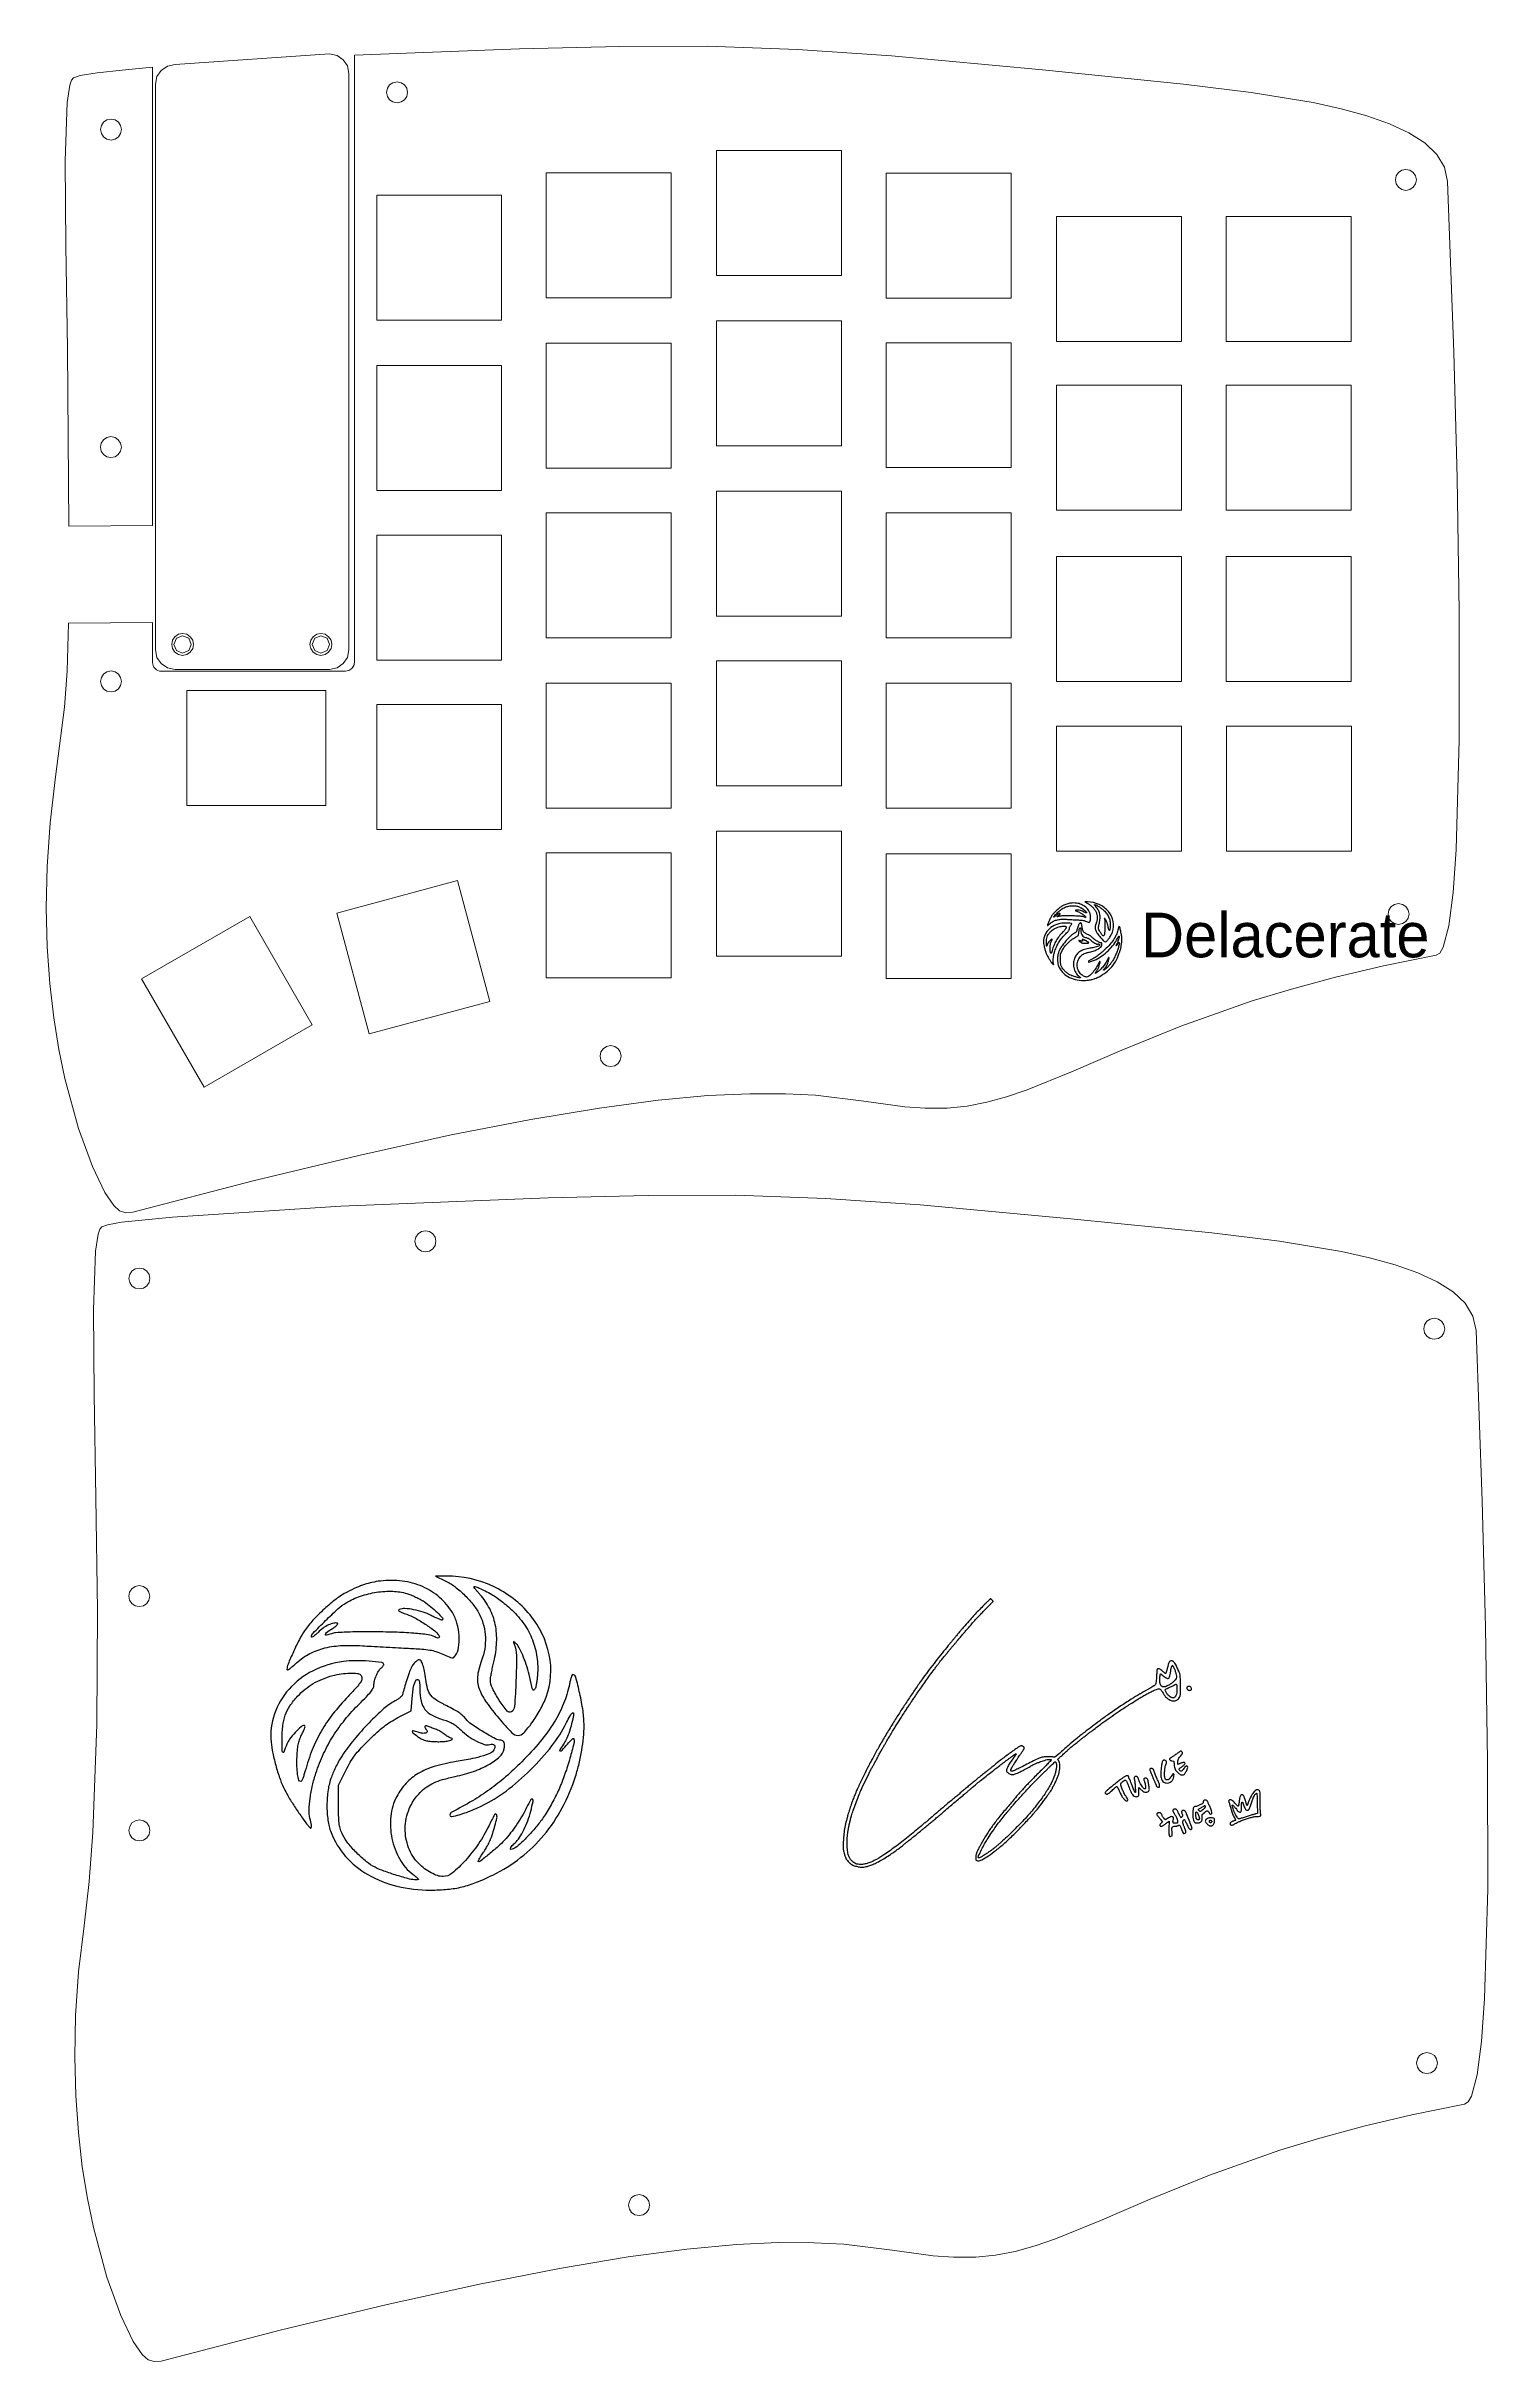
# Model space of a CAD drawing. Extents: x -219 to 329, y -29 to 491.
# Drawn here: x -26.5 to 135.1, y 232 to 491.4 of the extents above; entities that cross this region are included whole.
import ezdxf

# ---------------------------------------------------------------- set-up
doc = ezdxf.new("R2010")
doc.units = 0
doc.header["$MEASUREMENT"] = 0
doc.layers.get('0').update_dxf_attribs({"lineweight": 25, "true_color": 0xffffff})
doc.layers.add('Layer 1', color=7, linetype='BYLAYER', lineweight=5, true_color=0xffffff)
doc.styles.add('textstyle3', font='')
doc.styles.get('textstyle3').set_extended_font_data('Empires')

msp = doc.modelspace()

# ---------------------------------------------------------------- texts
at = {"insert": (96.2, 394.32), "char_height": 1, "attachment_point": 1, "style": 'textstyle3'}
msp.add_mtext('\\C5;\\H5;Delacerate', dxfattribs=at)

# ---------------------------------------------------------------- linework, layer by layer
at = {"color": 5, "true_color": 0x0000ff}
for points in [[(88.35, 395.39, 0.021416), (88.11, 395.35, 0.028277), (87.9, 395.29, 0.025595), (87.68, 395.21, 0.013536), (87.41, 395.08, 0.042504), (87.12, 394.89, 0.022333), (86.78, 394.61, 0.022256), (86.46, 394.29, 0.036844), (86.22, 393.99, 0.029866), (86.08, 393.75, 0.012216), (85.91, 393.4, 0.008749), (85.76, 393.06, 0.095306), (85.73, 392.91, 0.546801), (85.74, 392.9, 0.041861), (85.8, 392.93, 0.028123), (85.87, 392.99, 0.013668), (85.96, 393.06, -0.060301), (86.32, 393.33, -0.061454), (86.73, 393.5, -0.052645), (87.23, 393.58, -0.029227), (87.84, 393.58, 0.001164), (88.1, 393.56, 0.000535), (88.43, 393.54, 0.000529), (88.77, 393.52, 0.000733), (89.09, 393.51, -0.004485), (89.51, 393.48, -0.024068), (89.73, 393.46, -0.038649), (89.9, 393.41, -0.025833), (90.09, 393.34, 0.005668), (90.28, 393.26, 0.06691), (90.35, 393.24, 0.177373), (90.4, 393.25, 0.092553), (90.45, 393.29, 0.122046), (90.54, 393.52, 0.053548), (90.55, 393.85, 0.0512), (90.49, 394.21, 0.067061), (90.36, 394.51, 0.079435), (90.01, 394.93, 0.074893), (89.53, 395.23, 0.071548), (88.96, 395.39, 0.062987)], [(89.09, 395.04, -0.024427), (89.2, 395, -0.013925), (89.33, 394.94, -0.013883), (89.46, 394.88, -0.022292), (89.57, 394.81, -0.024315), (89.76, 394.67, -0.024077), (89.94, 394.51, -0.017054), (90.09, 394.36, -0.395866), (90.08, 394.3, -0.281029), (90.06, 394.3, -0.013728), (89.98, 394.32, -0.018919), (89.88, 394.37, -0.012167), (89.77, 394.42, 0.042961), (89.54, 394.52, 0.033852), (89.28, 394.59, 0.03438), (89.04, 394.61, 0.10325), (88.87, 394.59, 0.338007), (88.86, 394.57, 0.234176), (88.87, 394.54, 0.048232), (88.94, 394.51, 0.008257), (89.09, 394.46, -0.045337), (89.31, 394.36, -0.018174), (89.6, 394.18, -0.015771), (89.87, 393.99, -0.093969), (89.99, 393.87, -0.110977), (90, 393.82, -0.342591), (89.99, 393.8, -0.170979), (89.94, 393.79, -0.044045), (89.87, 393.82, 0.090533), (89.68, 393.88, 0.012977), (89.28, 393.93, 0.012557), (88.75, 393.95, 0.006243), (88.07, 393.97, 0.00404), (87.66, 393.96, 0.008274), (87.34, 393.95, 0.008191), (87.09, 393.94, 0.065085), (86.98, 393.91, -0.021984), (86.84, 393.87, -0.514141), (86.81, 393.89, -0.222013), (86.84, 393.95, -0.013469), (86.99, 394.05, 0.017603), (87.07, 394.1, 0.037896), (87.12, 394.15, 0.066691), (87.15, 394.19, 0.47273), (87.14, 394.2, 0.140908), (87.04, 394.21, 0.049687), (86.89, 394.16, 0.04508), (86.74, 394.07, 0.04213), (86.6, 393.95, -0.013673), (86.53, 393.88, -0.028422), (86.47, 393.84, -0.043719), (86.43, 393.81, -0.550557), (86.42, 393.82, -0.195265), (86.46, 393.93, -0.005644), (86.81, 394.28, -0.011337), (87.16, 394.61, -0.04722), (87.39, 394.78, -0.053934), (87.79, 394.96, -0.043849), (88.24, 395.07, -0.044777), (88.69, 395.1, -0.065497)], [(90.17, 395.4, -0.052586), (90.43, 395.23, -0.031693), (90.72, 394.99, -0.031648), (90.96, 394.71, -0.051154), (91.13, 394.44, -0.052531), (91.24, 394.13, -0.051989), (91.29, 393.81, -0.051397), (91.27, 393.49, -0.049095), (91.18, 393.16, 0.027071), (91.1, 392.91, 0.047825), (91.07, 392.7, 0.05601), (91.08, 392.51, 0.05869), (91.13, 392.33, 0.056823), (91.32, 391.99, 0.020415), (91.67, 391.55, 0.013846), (92.03, 391.14, 0.205559), (92.2, 391.07, 0.20915), (92.36, 391.13, 0.028544), (92.59, 391.42, 0.031822), (92.82, 391.77, 0.037293), (92.99, 392.14, 0.140913), (93.08, 393.32, 0.121877), (92.54, 394.44, 0.112852), (91.5, 395.24, 0.108402), (90.2, 395.53), (89.89, 395.53)], [(91.47, 395.01, -0.025198), (91.59, 394.94, -0.010477), (91.74, 394.82, -0.010335), (91.9, 394.7, -0.013152), (92.04, 394.57, -0.052329), (92.37, 394.18, -0.057751), (92.61, 393.74, -0.058432), (92.74, 393.26, -0.055775), (92.75, 392.76, -0.011388), (92.74, 392.63, -0.013103), (92.72, 392.51, -0.012242), (92.7, 392.42, -0.070855), (92.68, 392.37, -0.148643), (92.65, 392.33, -0.436086), (92.62, 392.34, -0.041305), (92.59, 392.43, -0.001535), (92.51, 392.77, 0.022045), (92.44, 393.05, 0.023191), (92.34, 393.32, 0.023188), (92.23, 393.54, 0.098003), (92.13, 393.65, 0.007238), (92.09, 393.68, 0.341336), (92.08, 393.68, 0.330003), (92.07, 393.67, 0.007007), (92.1, 393.62, -0.097545), (92.16, 393.31, -0.011672), (92.15, 392.6, -0.007255), (92.11, 391.87, -0.241211), (92.02, 391.73, -0.376445), (91.9, 391.75, -0.026392), (91.68, 392.05, -0.031584), (91.49, 392.38, -0.113497), (91.43, 392.62, -0.041088), (91.44, 392.69, -0.00597), (91.46, 392.82, -0.006725), (91.49, 392.97, -0.005715), (91.53, 393.13, 0.047916), (91.61, 393.67, 0.062723), (91.57, 394.17, 0.066854), (91.41, 394.62, 0.065889), (91.14, 395.01, -0.007005), (91.07, 395.08, -0.010315), (91.02, 395.15, -0.005965), (90.98, 395.2, -0.161784), (90.97, 395.22, -0.513535), (91, 395.24, -0.017646), (91.12, 395.19, -0.019846), (91.28, 395.12, -0.010704)], [(87.31, 393.13, 0.08186), (86.46, 392.87, 0.094856), (85.79, 392.36, 0.100956), (85.38, 391.67, 0.105877), (85.28, 390.88, 0.029828), (85.33, 390.57, 0.016031), (85.43, 390.19, 0.016029), (85.55, 389.82, 0.032127), (85.67, 389.53, 0.021062), (85.78, 389.33, 0.007327), (85.97, 389.04, 0.007464), (86.16, 388.75, 0.017011), (86.32, 388.54, 0.050239), (86.38, 388.47, 0.55275), (86.41, 388.48, 0.109624), (86.41, 388.55, 0.007998), (86.37, 388.74, -0.066918), (86.35, 388.97, -0.022615), (86.38, 389.3, -0.022319), (86.44, 389.67, -0.026133), (86.54, 390.01, -0.027548), (86.76, 390.55, -0.031876), (87.02, 391.05, -0.031608), (87.35, 391.5, -0.026274), (87.76, 391.95, 0.007393), (87.96, 392.15, 0.02491), (88.08, 392.29, 0.037723), (88.15, 392.39, 0.12889), (88.17, 392.47, -0.062726), (88.18, 392.59, -0.036324), (88.23, 392.73, -0.036467), (88.29, 392.86, -0.084404), (88.37, 392.95, 0.026233), (88.39, 392.97, 0.030537), (88.42, 393, 0.031902), (88.44, 393.03, 0.131716), (88.44, 393.05, 0.378308), (88.39, 393.11, 0.011798), (88.03, 393.14, 0.020791), (87.64, 393.16, 0.031975)], [(87.79, 392.76, -0.180373), (87.83, 392.67, -0.14981), (87.8, 392.58, -0.052909), (87.7, 392.44, -0.006586), (87.44, 392.16, 0.024248), (87.01, 391.66, 0.035608), (86.69, 391.18, 0.036446), (86.44, 390.66, 0.027151), (86.24, 390.07, -0.01264), (86.21, 389.96, -0.019685), (86.17, 389.86, -0.01469), (86.14, 389.79, -0.284573), (86.12, 389.77, -0.333831), (86.06, 389.81, -0.035283), (86.03, 389.97, -0.031444), (86.01, 390.2, -0.017107), (86.01, 390.47, -0.012316), (86.03, 390.69, -0.030633), (86.05, 390.84, -0.037126), (86.09, 390.97, -0.027901), (86.15, 391.11, 0.011966), (86.21, 391.21, 0.042958), (86.23, 391.28, 0.098273), (86.23, 391.33, 0.375822), (86.22, 391.34, 0.188652), (86.13, 391.31, 0.018354), (85.96, 391.14, 0.023491), (85.8, 390.96, 0.075492), (85.73, 390.82, -0.004422), (85.64, 390.59, -0.522171), (85.61, 390.59, -0.209754), (85.6, 390.63, -0.002199), (85.59, 390.94, -0.028783), (85.61, 391.33, -0.058195), (85.68, 391.63, -0.062727), (85.81, 391.89, -0.038937), (86.03, 392.16, -0.035915), (86.24, 392.36, -0.037747), (86.47, 392.52, -0.036737), (86.73, 392.64, -0.030723), (87.02, 392.74, -0.029505), (87.25, 392.79, -0.029582), (87.49, 392.81, -0.027713), (87.7, 392.8, -0.176279)], [(89.27, 393.06, 0.056535), (89.21, 392.96, 0.023717), (89.15, 392.82, 0.013586), (89.08, 392.6, 0.002855), (88.96, 392.2, -0.115593), (88.94, 392.17, -0.031794), (88.89, 392.12, -0.030338), (88.83, 392.07, -0.027575), (88.76, 392.03, 0.063666), (88.45, 391.82, 0.018815), (88.03, 391.42, 0.019296), (87.61, 390.95, 0.026974), (87.27, 390.5, 0.019328), (87.2, 390.37, 0.010872), (87.11, 390.21, 0.010838), (87.03, 390.04, 0.017394), (86.97, 389.9, 0.0518), (86.88, 389.54, 0.034183), (86.85, 389.11, 0.034473), (86.88, 388.69, 0.060074), (86.96, 388.35, 0.0887), (87.37, 387.68, 0.080534), (88, 387.16, 0.073632), (88.81, 386.84, 0.057606), (89.75, 386.73, 0.023256), (90.23, 386.75, 0.035908), (90.64, 386.82, 0.035059), (91.04, 386.95, 0.020888), (91.5, 387.15, 0.050744), (92.28, 387.64, 0.052812), (92.93, 388.27, 0.051808), (93.44, 389.03, 0.045607), (93.81, 389.92, 0.018011), (93.92, 390.28, 0.017378), (93.99, 390.65, 0.017933), (94.04, 391.01, 0.023637), (94.05, 391.34, 0.035278), (94.02, 391.75, 0.019993), (93.93, 392.24, 0.010956), (93.82, 392.7, 0.338607), (93.73, 392.77, 0.313661), (93.72, 392.76, 0.01178), (93.69, 392.68, 0.017548), (93.67, 392.59, 0.010994), (93.64, 392.48, -0.049818), (93.48, 391.96, -0.040068), (93.21, 391.43, -0.035082), (92.83, 390.89, -0.022954), (92.31, 390.33, -0.017542), (91.86, 389.9, -0.022927), (91.41, 389.55, -0.022326), (90.93, 389.23, -0.015343), (90.35, 388.92, 0.260644), (90.3, 388.83, 0.499888), (90.35, 388.79, 0.035294), (90.76, 388.91, 0.027231), (91.19, 389.09, 0.04789), (91.87, 389.51, 0.032422), (92.55, 390.1, 0.032566), (93.15, 390.77, 0.051043), (93.56, 391.42, -0.012356), (93.66, 391.62, -0.088898), (93.73, 391.7, -0.626072), (93.76, 391.68, -0.064394), (93.75, 391.58, -0.011618), (93.69, 391.33, -0.019841), (93.62, 391.12, -0.023764), (93.55, 390.95, -0.039608), (93.48, 390.82, 0.01048), (93.37, 390.65, 0.60841), (93.39, 390.63, 0.195442), (93.44, 390.65, 0.007236), (93.59, 390.82, -0.026434), (93.73, 390.97, -0.596429), (93.77, 390.96, -0.107167), (93.77, 390.84, -0.004154), (93.66, 390.42, -0.018707), (93.52, 389.99, -0.01917), (93.35, 389.56, -0.019645), (93.15, 389.16, -0.022383), (92.93, 388.8, -0.024232), (92.73, 388.53, -0.018923), (92.49, 388.25, -0.018681), (92.25, 388.02, -0.061323), (92.07, 387.89, -0.08263), (92.01, 387.87, -0.548819), (91.99, 387.89, -0.113396), (92.02, 387.95, -0.019962), (92.12, 388.05, 0.057326), (92.24, 388.2, 0.028896), (92.37, 388.42, 0.027057), (92.48, 388.67, 0.026428), (92.56, 388.94, 0.007132), (92.63, 389.22, 0.274471), (92.61, 389.28, 0.478108), (92.56, 389.27, 0.009432), (92.44, 389.04, -0.014141), (92.3, 388.78, -0.017806), (92.16, 388.54, -0.018602), (92, 388.33, -0.018387), (91.82, 388.13, -0.025507), (91.65, 387.95, -0.011156), (91.39, 387.74, -0.003557), (91.13, 387.53, -0.379657), (91.09, 387.53, -0.333358), (91.09, 387.54, -0.004818), (91.13, 387.62, -0.010972), (91.18, 387.71, -0.006744), (91.25, 387.82, 0.020021), (91.33, 387.94, 0.014549), (91.4, 388.08, 0.014741), (91.46, 388.21, 0.030966), (91.5, 388.32, 0.005464), (91.61, 388.75, 0.190488), (91.6, 388.85, 0.596149), (91.55, 388.85, 0.009196), (91.39, 388.53, -0.037756), (91.1, 388.03, -0.033486), (90.73, 387.56, -0.031894), (90.36, 387.2, -0.180992), (90.1, 387.11, -0.078539), (89.95, 387.14, -0.041744), (89.77, 387.21, -0.038483), (89.59, 387.33, -0.036264), (89.42, 387.47, -0.106539), (89.14, 387.92, -0.094808), (89.04, 388.46, -0.093237), (89.16, 389.01, -0.09886), (89.46, 389.46, -0.039591), (89.65, 389.62, -0.049298), (89.84, 389.73, -0.039326), (90.09, 389.83, -0.01528), (90.44, 389.91, 0.030573), (90.96, 390.06, 0.044645), (91.39, 390.25, 0.053581), (91.69, 390.47, 0.165315), (91.81, 390.68, 0.04041), (91.82, 390.79, 0.092858), (91.81, 390.86, 0.14403), (91.78, 390.91, 0.165376), (91.73, 390.93, -0.125073), (91.57, 390.97, -0.012159), (91.23, 391.16, -0.014846), (90.9, 391.38, -0.073941), (90.74, 391.53, 0.045064), (90.66, 391.62, 0.030041), (90.54, 391.71, 0.024846), (90.4, 391.79, 0.013973), (90.21, 391.89, -0.02641), (89.92, 392.05, -0.086673), (89.76, 392.19, -0.099345), (89.67, 392.37, -0.041321), (89.62, 392.63, 0.01705), (89.58, 392.86, 0.037433), (89.54, 393.04, 0.050305), (89.49, 393.15, 0.265816), (89.43, 393.18, 0.13067), (89.4, 393.17, 0.034744), (89.36, 393.15, 0.032779), (89.31, 393.11, 0.028647)], [(89.45, 392.35, 0.052617), (89.49, 392.02, 0.113874), (89.6, 391.79, 0.109743), (89.8, 391.63, 0.046746), (90.12, 391.5, -0.025947), (90.26, 391.45, -0.037246), (90.38, 391.39, -0.03672), (90.49, 391.32, -0.024266), (90.6, 391.22, 0.041096), (90.8, 391.05, 0.03709), (91.04, 390.9, 0.037982), (91.26, 390.81, 0.141155), (91.41, 390.81, -0.07497), (91.49, 390.82, -0.217508), (91.54, 390.79, -0.21688), (91.55, 390.74, -0.074588), (91.53, 390.66, -0.161162), (91.44, 390.57, -0.035462), (91.23, 390.49, -0.025326), (90.92, 390.41, -0.008399), (90.47, 390.33, 0.02981), (89.85, 390.19, 0.062527), (89.41, 390, 0.074758), (89.07, 389.73, 0.062587), (88.81, 389.35, 0.096721), (88.64, 388.8, 0.077411), (88.67, 388.18, 0.078039), (88.89, 387.6, 0.101382), (89.26, 387.17, -0.004619), (89.38, 387.08, -0.097134), (89.41, 387.04, -0.507574), (89.4, 387.02, -0.051772), (89.35, 387.02, -0.064526), (89.16, 387.04, -0.009811), (88.81, 387.14, -0.011625), (88.45, 387.26, -0.031394), (88.2, 387.37, -0.053337), (87.96, 387.53, -0.026304), (87.68, 387.77, -0.026288), (87.44, 388.04, -0.056132), (87.29, 388.28, -0.031871), (87.23, 388.43, -0.047189), (87.2, 388.57, -0.029101), (87.18, 388.75, -0.005396), (87.18, 389.09), (87.18, 389.67), (87.38, 390.08, -0.017229), (87.5, 390.31, -0.030811), (87.62, 390.5, -0.026134), (87.78, 390.68, -0.009048), (88.02, 390.93, -0.009841), (88.26, 391.15, -0.020689), (88.45, 391.32, -0.024349), (88.63, 391.44, -0.021099), (88.84, 391.56), (89.21, 391.75), (89.24, 392.1, -0.024552), (89.28, 392.45, -0.133049), (89.36, 392.62, -0.627324), (89.43, 392.6, -0.049479)], [(89.59, 391.31, 0.093143), (89.6, 391.29, 0.03528), (89.61, 391.26, 0.033438), (89.62, 391.24, 0.034797), (89.65, 391.21, -0.27979), (89.66, 391.17, -0.260605), (89.62, 391.13, -0.095415), (89.52, 391.12, -0.050072), (89.4, 391.15, 0.014396), (89.27, 391.2, 0.46459), (89.24, 391.18, 0.252829), (89.26, 391.14, 0.0094), (89.39, 391.04, 0.034014), (89.49, 390.97, 0.054159), (89.58, 390.93, 0.04497), (89.7, 390.9, 0.016424), (89.86, 390.89, 0.015075), (89.99, 390.89, 0.015484), (90.11, 390.89, 0.015402), (90.22, 390.9, 0.060994), (90.28, 390.92, 0.007), (90.35, 390.95, 0.225622), (90.37, 390.96, 0.37579), (90.36, 390.98, 0.013984), (90.3, 391, -0.03208), (90.26, 391.02, -0.016248), (90.21, 391.05, -0.01607), (90.16, 391.08, -0.023042), (90.12, 391.11, 0.033847), (90.08, 391.15, 0.017532), (90.02, 391.18, 0.017349), (89.95, 391.21, 0.025173), (89.89, 391.24, -0.002679), (89.83, 391.26, -0.002214), (89.77, 391.28, -0.002235), (89.71, 391.3, -0.005992), (89.67, 391.32, 0.043319), (89.64, 391.33, 0.081279), (89.62, 391.33, 0.13262), (89.6, 391.32, 0.237017)], [(10.96, 319.43, 0.021416), (10.01, 319.27, 0.028277), (9.16, 319.04, 0.025595), (8.28, 318.7, 0.013536), (7.22, 318.19, 0.042504), (6.02, 317.43, 0.022333), (4.67, 316.3, 0.022256), (3.39, 315.04, 0.036844), (2.45, 313.85, 0.029866), (1.87, 312.88, 0.012216), (1.2, 311.49, 0.008749), (0.6, 310.11, 0.095306), (0.48, 309.52, 0.546801), (0.54, 309.48, 0.041861), (0.75, 309.59, 0.028123), (1.04, 309.82, 0.013668), (1.4, 310.13, -0.060301), (2.85, 311.19, -0.061454), (4.5, 311.87, -0.052645), (6.48, 312.19, -0.029227), (8.93, 312.18, 0.001164), (9.95, 312.12, 0.000535), (11.27, 312.04, 0.000529), (12.66, 311.97, 0.000733), (13.91, 311.91, -0.004485), (15.59, 311.81, -0.024068), (16.5, 311.7, -0.038649), (17.18, 311.53, -0.025833), (17.94, 311.24, 0.005668), (18.67, 310.92, 0.06691), (18.97, 310.84, 0.177373), (19.17, 310.88, 0.092553), (19.35, 311.05, 0.122046), (19.72, 311.97, 0.053548), (19.78, 313.29, 0.0512), (19.53, 314.7, 0.067061), (19.02, 315.9, 0.079435), (17.59, 317.59, 0.074893), (15.68, 318.8, 0.071548), (13.41, 319.43, 0.062987)], [(18.23, 319.46, -0.052586), (19.3, 318.8, -0.031693), (20.42, 317.82, -0.031648), (21.42, 316.7, -0.051154), (22.09, 315.62, -0.052531), (22.54, 314.41, -0.051989), (22.72, 313.12, -0.051397), (22.64, 311.82, -0.049095), (22.3, 310.53, 0.027071), (21.98, 309.53, 0.047825), (21.84, 308.68, 0.05601), (21.88, 307.91, 0.05869), (22.09, 307.19, 0.056823), (22.85, 305.82, 0.020415), (24.22, 304.06, 0.013846), (25.69, 302.43, 0.205559), (26.38, 302.14, 0.20915), (27.01, 302.41, 0.028544), (27.94, 303.55, 0.031822), (28.85, 304.98, 0.037293), (29.52, 306.43, 0.140913), (29.88, 311.15, 0.121877), (27.73, 315.63, 0.112852), (23.56, 318.84, 0.108402), (18.35, 319.99), (17.13, 319.99)], [(13.92, 318.03, -0.024427), (14.37, 317.88, -0.013925), (14.89, 317.64, -0.013883), (15.41, 317.38, -0.022292), (15.84, 317.13, -0.024315), (16.62, 316.55, -0.024077), (17.34, 315.9, -0.017054), (17.9, 315.3, -0.395866), (17.9, 315.09, -0.281029), (17.8, 315.06, -0.013728), (17.48, 315.18, -0.018919), (17.09, 315.34, -0.012167), (16.65, 315.56, 0.042961), (15.73, 315.95, 0.033852), (14.68, 316.22, 0.03438), (13.71, 316.34, 0.10325), (13.05, 316.23, 0.338007), (12.99, 316.14, 0.234176), (13.06, 316.04, 0.048232), (13.34, 315.9, 0.008257), (13.91, 315.7, -0.045337), (14.81, 315.3, -0.018174), (15.97, 314.6, -0.015771), (17.04, 313.85, -0.093969), (17.5, 313.35, -0.110977), (17.57, 313.16, -0.342591), (17.5, 313.06, -0.170979), (17.32, 313.05, -0.044045), (17.05, 313.17, 0.090533), (16.3, 313.41, 0.012977), (14.69, 313.58, 0.012557), (12.56, 313.69, 0.006243), (9.86, 313.74, 0.00404), (8.2, 313.73, 0.008274), (6.9, 313.69, 0.008191), (5.92, 313.63, 0.065085), (5.48, 313.53, -0.021984), (4.9, 313.36, -0.514141), (4.79, 313.45, -0.222013), (4.91, 313.66, -0.013469), (5.52, 314.07, 0.017603), (5.84, 314.29, 0.037896), (6.06, 314.48, 0.066691), (6.17, 314.62, 0.47273), (6.14, 314.69, 0.140908), (5.72, 314.71, 0.049687), (5.14, 314.51, 0.04508), (4.52, 314.15, 0.04213), (3.96, 313.67, -0.013673), (3.68, 313.41, -0.028422), (3.45, 313.23, -0.043719), (3.28, 313.13, -0.550557), (3.23, 313.16, -0.195265), (3.41, 313.59, -0.005644), (4.81, 314.99, -0.011337), (6.2, 316.31, -0.04722), (7.13, 316.99, -0.053934), (8.71, 317.73, -0.043849), (10.53, 318.17, -0.044777), (12.34, 318.28, -0.065497)], [(23.45, 317.92, -0.025198), (23.92, 317.62, -0.010477), (24.53, 317.17, -0.010335), (25.15, 316.66, -0.013152), (25.71, 316.16, -0.052329), (27.06, 314.59, -0.057751), (28, 312.83, -0.058432), (28.5, 310.91, -0.055775), (28.56, 308.9, -0.011388), (28.51, 308.41, -0.013103), (28.44, 307.93, -0.012242), (28.36, 307.54, -0.070855), (28.28, 307.34, -0.148643), (28.14, 307.21, -0.436086), (28.03, 307.25, -0.041305), (27.92, 307.6, -0.001535), (27.61, 308.95, 0.022045), (27.3, 310.07, 0.023191), (26.9, 311.14, 0.023188), (26.48, 312.02, 0.098003), (26.1, 312.47, 0.007238), (25.92, 312.62, 0.341336), (25.87, 312.61, 0.330003), (25.86, 312.57, 0.007007), (25.95, 312.35, -0.097545), (26.2, 311.1, -0.011672), (26.15, 308.28, -0.007255), (25.99, 305.36, -0.241211), (25.64, 304.78, -0.376445), (25.15, 304.86, -0.026392), (24.28, 306.06, -0.031584), (23.51, 307.41, -0.113497), (23.29, 308.37, -0.041088), (23.31, 308.63, -0.00597), (23.4, 309.14, -0.006725), (23.53, 309.75, -0.005715), (23.67, 310.39, 0.047916), (23.98, 312.56, 0.062723), (23.83, 314.55, 0.066854), (23.2, 316.34, 0.065889), (22.11, 317.92, -0.007005), (21.86, 318.21, -0.010315), (21.64, 318.47, -0.005965), (21.47, 318.69, -0.161784), (21.45, 318.76, -0.513535), (21.54, 318.83, -0.017646), (22.04, 318.64, -0.019846), (22.68, 318.34, -0.010704)], [(78.48, 316.61, 0.004495), (77.97, 316.09, 0.006115), (77.51, 315.61, 0.005534), (77.04, 315.08, 0.002839), (76.46, 314.42, -0.000094), (76.35, 314.29, -0.000046), (76.2, 314.12, -0.000045), (76.06, 313.95, -0.000066), (75.93, 313.8, 0.002058), (75.8, 313.64, 0.001431), (75.65, 313.47, 0.001443), (75.51, 313.3, 0.002982), (75.4, 313.17, -0.002163), (75.28, 313.02, -0.000525), (75.07, 312.77, -0.000538), (74.84, 312.49, -0.000536), (74.6, 312.2, 0.00417), (73.9, 311.35, 0.0035), (73.18, 310.43, 0.003519), (72.47, 309.51, 0.004387), (71.82, 308.64, 0.007785), (71.38, 308.02, 0.001735), (70.65, 306.94, 0.001876), (69.84, 305.75, 0.002433), (69.12, 304.64, 0.005765), (68.37, 303.45, 0.004825), (67.59, 302.17, 0.00488), (66.85, 300.9, 0.006477), (66.21, 299.72, -0.001253), (66.07, 299.46, -0.001869), (65.95, 299.24, -0.000783), (65.84, 299.04, -0.039809), (65.82, 299.01, 0.049856), (65.76, 298.92, 0.000238), (65.28, 297.95, 0.000888), (64.84, 297.06, 0.010154), (64.67, 296.71, -0.001344), (64.62, 296.6, -0.000633), (64.56, 296.46, -0.000627), (64.49, 296.31, -0.000884), (64.43, 296.18, 0.00786), (64.32, 295.94, 0.003374), (64.19, 295.61, 0.002733), (64.02, 295.2, 0.001398), (63.82, 294.69, 0.014538), (63.71, 294.38, 0.002674), (63.53, 293.81, 0.00303), (63.35, 293.22, 0.008098), (63.23, 292.8, 0.014383), (63.05, 292.04, 0.015913), (62.92, 291.29, 0.016453), (62.85, 290.56, 0.018087), (62.82, 289.86, 0.005035), (62.83, 289.48, 0.027007), (62.84, 289.27, 0.033283), (62.88, 289.09, 0.010204), (62.96, 288.82, 0.011761), (63.07, 288.48, 0.039797), (63.17, 288.27, 0.048655), (63.29, 288.1, 0.02471), (63.46, 287.91, 0.039925), (63.69, 287.72, 0.046887), (63.92, 287.59, 0.038988), (64.21, 287.49, 0.017611), (64.61, 287.39, 0.037566), (64.87, 287.36, 0.042056), (65.13, 287.37, 0.034347), (65.41, 287.43, 0.015077), (65.79, 287.54, 0.025358), (66.26, 287.73, 0.017152), (66.78, 287.98, 0.014959), (67.36, 288.31, 0.009911), (68, 288.72, 0.005173), (68.5, 289.06, 0.004618), (69.01, 289.43, 0.002574), (69.47, 289.77, 0.055267), (69.59, 289.88, -0.043791), (69.61, 289.9, -0.000922), (69.71, 289.98, -0.002134), (69.82, 290.07, -0.001436), (69.96, 290.18, 0.002714), (70.23, 290.4, 0.000885), (70.64, 290.72, 0.000844), (71.1, 291.1, 0.000732), (71.59, 291.51, -0.000391), (71.71, 291.6, -0.000038), (71.99, 291.83, -0.000048), (72.33, 292.11, -0.000038), (72.69, 292.41, 0.001223), (73.07, 292.72, 0.001211), (73.45, 293.04, 0.001187), (73.78, 293.31, 0.004701), (73.98, 293.49, -0.001337), (74.61, 294.04, -0.002588), (75.12, 294.47, -0.002823), (75.6, 294.87, -0.001989), (76.14, 295.32, 0.00313), (76.36, 295.5, 0.001548), (76.63, 295.73, 0.001537), (76.91, 295.97, 0.002249), (77.16, 296.18, -0.003919), (77.79, 296.73, -0.007147), (78.32, 297.16, -0.004336), (79.01, 297.7, -0.000658), (80.39, 298.77, -0.00051), (80.64, 298.96, -0.000542), (80.89, 299.15, -0.000515), (81.1, 299.31, -0.002502), (81.22, 299.4, 0.001064), (81.33, 299.48, 0.000483), (81.46, 299.58, 0.000479), (81.61, 299.69, 0.000657), (81.73, 299.78, -0.003543), (82.12, 300.07, -0.325683), (82.18, 300.07, -0.412163), (82.19, 300.01, -0.004074), (81.93, 299.65, 0.012096), (81.54, 299.09, 0.026458), (81.27, 298.64, 0.030382), (81.12, 298.29, 0.216563), (81.13, 298.12, 0.066269), (81.21, 298.01, 0.049453), (81.32, 297.92, 0.046243), (81.45, 297.84, 0.041973), (81.6, 297.78, 0.022847), (81.73, 297.75, 0.058166), (81.83, 297.75, 0.051453), (81.93, 297.77, 0.014855), (82.08, 297.81, 0.02157), (82.34, 297.91, 0.011329), (82.66, 298.06, 0.008065), (83.07, 298.27, 0.002893), (83.65, 298.59, -0.005346), (84.09, 298.83, -0.015619), (84.41, 298.98, -0.015332), (84.74, 299.11, -0.004999), (85.23, 299.29, -0.0232), (85.53, 299.38, -0.028713), (85.82, 299.44, -0.027255), (86.06, 299.45, -0.204456), (86.16, 299.41, -0.40651), (86.16, 299.39, -0.00077), (85.84, 299.05, -0.004376), (85.48, 298.67, -0.002624), (85.03, 298.23, 0.001863), (84.54, 297.74, 0.001565), (84.02, 297.21, 0.001579), (83.55, 296.73, 0.004362), (83.22, 296.39, 0.004615), (82.8, 295.92, 0.005074), (82.39, 295.46, 0.003172), (81.86, 294.84, 0.000686), (80.96, 293.77, 0.008283), (80.05, 292.66, 0.014102), (79.34, 291.69, 0.015288), (78.73, 290.75, 0.012312), (78.12, 289.7, 0.008064), (77.92, 289.32, 0.026214), (77.8, 289.05, 0.034346), (77.73, 288.82, 0.023669), (77.68, 288.55, 0.03203), (77.67, 288.31, 0.135195), (77.7, 288.18, 0.187691), (77.8, 288.11, 0.073257), (77.96, 288.09, 0.129839), (78.36, 288.19, 0.018307), (79.09, 288.64, 0.018825), (79.97, 289.28, 0.012023), (80.95, 290.09, 0.017401), (81.54, 290.64, 0.003309), (82.58, 291.68, 0.002983), (83.6, 292.74, 0.022764), (84.06, 293.26, -0.004912), (84.13, 293.36, -0.003865), (84.22, 293.46, -0.003908), (84.31, 293.56, -0.009622), (84.37, 293.63, 0.028304), (84.8, 294.13, 0.00583), (85.5, 295.08, 0.002029), (86.22, 296.1, 0.155366), (86.28, 296.28, -0.10168), (86.29, 296.31, -0.016957), (86.31, 296.35, -0.017983), (86.34, 296.4, -0.015076), (86.37, 296.45, 0.041165), (86.53, 296.73, 0.009596), (86.75, 297.21, 0.009841), (86.95, 297.71, 0.036814), (87.04, 298.04, 0.032392), (87.1, 298.39, 0.03415), (87.11, 298.75, 0.036837), (87.07, 299.06, 0.08926), (86.98, 299.27, -0.006811), (86.94, 299.34, -0.009556), (86.91, 299.39, -0.006314), (86.89, 299.44, -0.116232), (86.88, 299.46, -0.204547), (86.89, 299.48, -0.001817), (86.99, 299.58, -0.005867), (87.12, 299.69, -0.003708), (87.26, 299.82, 0.00259), (87.43, 299.97, 0.001583), (87.63, 300.15, 0.001586), (87.83, 300.33, 0.002817), (87.99, 300.48, -0.005101), (88.24, 300.71, -0.010072), (88.45, 300.88, -0.00859), (88.68, 301.07, -0.002766), (89.03, 301.33, 0.004107), (89.16, 301.44, 0.002876), (89.32, 301.56, 0.002901), (89.47, 301.68, 0.006044), (89.58, 301.78, -0.006686), (89.69, 301.87, -0.003032), (89.84, 301.99, -0.003001), (90.01, 302.12, -0.004109), (90.15, 302.23, 0.000572), (90.31, 302.35, 0.000367), (90.48, 302.48, 0.000368), (90.65, 302.61, 0.000691), (90.79, 302.71, -0.00372), (91.82, 303.49, -0.005616), (92.73, 304.14, -0.005724), (93.64, 304.77, -0.004087), (94.68, 305.45, -0.00478), (94.95, 305.62, -0.000658), (95.52, 305.98, -0.000805), (96.11, 306.34, -0.002234), (96.52, 306.59, -0.014642), (96.95, 306.83, -0.010055), (97.45, 307.08, -0.007299), (97.92, 307.29, -0.075573), (98.13, 307.34, -0.083681), (98.27, 307.34, -0.131746), (98.38, 307.28, -0.061115), (98.5, 307.14, -0.007453), (98.72, 306.79, 0.021234), (98.89, 306.54, 0.04794), (99.04, 306.37, 0.048297), (99.22, 306.24, 0.021844), (99.48, 306.09, 0.051588), (99.71, 306.01, 0.07906), (99.91, 305.99, 0.083654), (100.11, 306.03, 0.065188), (100.29, 306.14, 0.078805), (100.48, 306.33, 0.098124), (100.58, 306.56, 0.047969), (100.62, 306.93, 0.006719), (100.63, 307.69, 0.003974), (100.62, 308.09, 0.00516), (100.61, 308.47, 0.003918), (100.6, 308.78, 0.045951), (100.58, 308.9, 0.036264), (100.48, 309.21, 0.010592), (100.28, 309.66, 0.009259), (100.07, 310.11, 0.059311), (99.93, 310.31, 0.023874), (99.85, 310.4, 0.060363), (99.78, 310.45, 0.073862), (99.71, 310.48, 0.052423), (99.63, 310.49, 0.140343), (99.47, 310.45, 0.149569), (99.35, 310.33, 0.042674), (99.25, 310.06, 0.002813), (99.02, 309.23, -0.019193), (99, 309.16, -0.028713), (98.98, 309.11, -0.02796), (98.95, 309.07, -0.256082), (98.94, 309.06, -0.169338), (98.91, 309.07, -0.005287), (98.83, 309.13, -0.009776), (98.74, 309.22, -0.006554), (98.63, 309.31, 0.017453), (98.44, 309.48, 0.057408), (98.3, 309.57, 0.08966), (98.18, 309.6, 0.102335), (98.07, 309.59, 0.202822), (98.02, 309.55, 0.074587), (97.99, 309.46, 0.027086), (97.97, 309.28, 0.002807), (97.95, 308.86, -0.006665), (97.91, 308.32, -0.035005), (97.87, 308.03, -0.067619), (97.81, 307.85, -0.107344), (97.7, 307.72, -0.027129), (97.62, 307.67, -0.002614), (97.41, 307.54, -0.003319), (97.16, 307.39, -0.002616), (96.89, 307.23, 0.000031), (96.61, 307.08, 0.000038), (96.35, 306.93, 0.000032), (96.13, 306.8, 0.000266), (96.04, 306.75, 0.012478), (95.11, 306.19, 0.004729), (93.84, 305.36, 0.004798), (92.56, 304.49, 0.009668), (91.57, 303.77, 0.001457), (89.85, 302.47, 0.006731), (88.87, 301.69, 0.009228), (88.06, 301.01, 0.004611), (87.05, 300.12), (86.56, 299.68), (86.36, 299.71, 0.025343), (86.26, 299.72, 0.00665), (86.09, 299.73, 0.006737), (85.9, 299.74, 0.006858), (85.71, 299.74, 0.043517), (85.22, 299.7, 0.050447), (84.78, 299.57, 0.02243), (84.14, 299.28, 0.002332), (82.69, 298.53, -0.006352), (82.17, 298.27, -0.033434), (81.87, 298.15, -0.075072), (81.7, 298.12, -0.316166), (81.61, 298.18, -0.186867), (81.61, 298.29, -0.026628), (81.71, 298.5, -0.02249), (81.87, 298.79, -0.008855), (82.13, 299.17, 0.001933), (82.28, 299.4, 0.001532), (82.45, 299.65, 0.001548), (82.6, 299.87, 0.003871), (82.71, 300.04, -0.002225), (82.8, 300.19, -0.002089), (82.9, 300.33, -0.002077), (82.99, 300.46, -0.007201), (83.04, 300.54, 0.021135), (83.1, 300.63, 0.071152), (83.12, 300.68, 0.104419), (83.12, 300.73, 0.082637), (83.11, 300.79, 0.097126), (83.04, 300.87, 0.072282), (82.95, 300.92, 0.07157), (82.84, 300.95, 0.091151), (82.73, 300.95, 0.092754), (82.44, 300.81, 0.003325), (81.43, 300.09, 0.006751), (80.45, 299.35, 0.018223), (79.78, 298.8, -0.015087), (79.71, 298.74, -0.000722), (79.49, 298.57, -0.001182), (79.22, 298.36, -0.00085), (78.93, 298.13, 0.00419), (78.56, 297.84, 0.001884), (78.09, 297.46, 0.001865), (77.6, 297.06, 0.002539), (77.16, 296.69, -0.000005), (76.74, 296.34, -0.000005), (76.32, 295.99, -0.000005), (75.95, 295.68, -0.00002), (75.73, 295.49, -0.001301), (75.54, 295.34, -0.000843), (75.33, 295.16, -0.000847), (75.12, 294.98, -0.001606), (74.95, 294.85, 0.00532), (74.44, 294.42, 0.000997), (73.51, 293.63, 0.000478), (72.53, 292.8, 0.017956), (72.32, 292.6, -0.02066), (72.29, 292.57, -0.003728), (72.22, 292.52, -0.004015), (72.14, 292.45, -0.003624), (72.05, 292.38, 0.003541), (71.96, 292.32, 0.002823), (71.87, 292.24, 0.002853), (71.78, 292.17, 0.007189), (71.72, 292.11, -0.009053), (70.29, 290.91, -0.009075), (68.82, 289.77, -0.009246), (67.49, 288.81, -0.029561), (66.56, 288.24, -0.016907), (66.05, 287.98, -0.028201), (65.59, 287.81, -0.033071), (65.19, 287.71, -0.042986), (64.8, 287.67, -0.037222), (64.49, 287.69, -0.061856), (64.24, 287.76, -0.062432), (64.02, 287.89, -0.03869), (63.78, 288.09, -0.016468), (63.65, 288.24, -0.038894), (63.55, 288.37, -0.041853), (63.49, 288.5, -0.021991), (63.43, 288.67, -0.044185), (63.31, 289.22, -0.024658), (63.26, 289.91, -0.023468), (63.27, 290.65, -0.024697), (63.36, 291.37, 0.000055), (63.39, 291.54, 0.000062), (63.42, 291.7, 0.000057), (63.44, 291.84, 0.000344), (63.45, 291.91, -0.016308), (63.5, 292.14, -0.003104), (63.6, 292.57, -0.003352), (63.71, 292.99, -0.012142), (63.79, 293.26, -0.009748), (64, 293.89, -0.00439), (64.3, 294.71, -0.004322), (64.62, 295.52, -0.011913), (64.86, 296.08, 0.005047), (64.89, 296.15, 0.007084), (64.92, 296.22, 0.004449), (64.94, 296.28, 0.090498), (64.94, 296.3, -0.116343), (64.96, 296.35, -0.000111), (65.48, 297.39, -0.000246), (65.99, 298.41, -0.050327), (66.05, 298.5, 0.041575), (66.07, 298.54, 0.000349), (66.24, 298.85, 0.001238), (66.43, 299.2, 0.000797), (66.65, 299.61, -0.001512), (66.87, 300.03, -0.001853), (67.09, 300.42, -0.00154), (67.27, 300.75, -0.013302), (67.36, 300.89, 0.005856), (67.42, 301.01, 0.002681), (67.51, 301.15, 0.002655), (67.6, 301.31, 0.003661), (67.68, 301.45, -0.00669), (67.88, 301.8, -0.002226), (68.19, 302.32, -0.002281), (68.52, 302.87, -0.003572), (68.81, 303.33, -0.000572), (69.35, 304.18, -0.001977), (69.7, 304.73, -0.002931), (69.97, 305.15, -0.003543), (70.23, 305.54, 0.000776), (70.42, 305.81, 0.000308), (70.67, 306.19, 0.000305), (70.94, 306.59, 0.000383), (71.19, 306.97, -0.003659), (71.62, 307.58, -0.003197), (72.07, 308.23, -0.003118), (72.54, 308.88, -0.00303), (73.02, 309.53, 0.00052), (73.14, 309.68, 0.000428), (73.26, 309.85, 0.000432), (73.37, 310, 0.001152), (73.45, 310.11, -0.008489), (73.53, 310.22, -0.002626), (73.67, 310.38, -0.002626), (73.81, 310.56, -0.002885), (73.96, 310.74, 0.002515), (74.11, 310.92, 0.001988), (74.27, 311.11, 0.00201), (74.41, 311.29, 0.005001), (74.52, 311.43, -0.003998), (74.61, 311.54, -0.003756), (74.7, 311.66, -0.003737), (74.78, 311.76, -0.012929), (74.84, 311.82, 0.009341), (74.9, 311.88, 0.003272), (74.97, 311.97, 0.003247), (75.05, 312.07, 0.003792), (75.13, 312.17, -0.003879), (75.22, 312.27, -0.002125), (75.32, 312.4, -0.002118), (75.43, 312.52, -0.003379), (75.52, 312.63, 0.002832), (75.63, 312.75, 0.00092), (75.78, 312.94, 0.000917), (75.96, 313.14, 0.001032), (76.12, 313.34, -0.002604), (76.29, 313.54, -0.001814), (76.49, 313.77, -0.001829), (76.68, 313.99, -0.003789), (76.83, 314.16, 0.003242), (76.98, 314.32, 0.001837), (77.16, 314.52, 0.001834), (77.33, 314.73, 0.003019), (77.48, 314.9, -0.01196), (77.66, 315.11, -0.002805), (77.97, 315.44, -0.002889), (78.34, 315.82, -0.002836), (78.71, 316.21, 0.001959), (79.06, 316.56, 0.003164), (79.35, 316.87, 0.000573), (79.61, 317.14, 0.191236), (79.62, 317.16, 0.192031), (79.6, 317.21, 0.014779), (79.49, 317.31, 0.015389), (79.39, 317.41, 0.174552), (79.33, 317.43, 0.192096), (79.31, 317.42, 0.000716), (79.07, 317.19, 0.00355), (78.79, 316.93, 0.002206)], [(6.8, 310.41, 0.08186), (3.4, 309.37, 0.094856), (0.71, 307.32, 0.100956), (-0.92, 304.54, 0.105877), (-1.3, 301.39, 0.029828), (-1.11, 300.14, 0.016031), (-0.73, 298.62, 0.016029), (-0.26, 297.14, 0.032127), (0.23, 296.01, 0.021062), (0.69, 295.18, 0.007327), (1.43, 294.02, 0.007464), (2.22, 292.86, 0.017011), (2.85, 292.02, 0.050239), (3.1, 291.77, 0.55275), (3.21, 291.8, 0.109624), (3.22, 292.08, 0.007998), (3.06, 292.84, -0.066918), (2.97, 293.75, -0.022615), (3.08, 295.09, -0.022319), (3.34, 296.54, -0.026133), (3.72, 297.9, -0.027548), (4.59, 300.09, -0.031876), (5.66, 302.06, -0.031608), (6.98, 303.89, -0.026274), (8.6, 305.67, 0.007393), (9.39, 306.47, 0.02491), (9.87, 307.02, 0.037723), (10.14, 307.44, 0.12889), (10.23, 307.75, -0.062726), (10.29, 308.24, -0.036324), (10.48, 308.81, -0.036467), (10.74, 309.33, -0.084404), (11.02, 309.66, 0.026233), (11.14, 309.77, 0.030537), (11.24, 309.88, 0.031902), (11.31, 309.99, 0.131716), (11.33, 310.06, 0.378308), (11.11, 310.3, 0.011798), (9.68, 310.45, 0.020791), (8.13, 310.5, 0.031975)], [(8.72, 308.91, -0.180373), (8.87, 308.57, -0.14981), (8.78, 308.19, -0.052909), (8.37, 307.62, -0.006586), (7.33, 306.5, 0.024248), (5.6, 304.5, 0.035608), (4.31, 302.58, 0.036446), (3.32, 300.53, 0.027151), (2.53, 298.15, -0.01264), (2.39, 297.7, -0.019685), (2.25, 297.31, -0.01469), (2.11, 297.02, -0.284573), (2.03, 296.97, -0.333831), (1.82, 297.12, -0.035283), (1.68, 297.76, -0.031444), (1.6, 298.66, -0.017107), (1.61, 299.77, -0.012316), (1.68, 300.62, -0.030633), (1.77, 301.23, -0.037126), (1.93, 301.76, -0.027901), (2.18, 302.3, 0.011966), (2.38, 302.73, 0.042958), (2.49, 303.01, 0.098273), (2.5, 303.18, 0.375822), (2.43, 303.24, 0.188652), (2.07, 303.1, 0.018354), (1.4, 302.44, 0.023491), (0.78, 301.71, 0.075492), (0.47, 301.15, -0.004422), (0.12, 300.25, -0.522171), (0.02, 300.22, -0.209754), (-0.05, 300.38, -0.002199), (-0.07, 301.63, -0.028783), (0.01, 303.19, -0.058195), (0.29, 304.39, -0.062727), (0.81, 305.44, -0.038937), (1.67, 306.52, -0.035915), (2.51, 307.3, -0.037747), (3.43, 307.94, -0.036737), (4.46, 308.45, -0.030723), (5.63, 308.84, -0.029505), (6.57, 309.03, -0.029582), (7.53, 309.11, -0.027713), (8.35, 309.08, -0.176279)], [(14.66, 310.12, 0.056535), (14.41, 309.73, 0.023717), (14.18, 309.16, 0.013586), (13.88, 308.26, 0.002855), (13.42, 306.69, -0.115593), (13.34, 306.54, -0.031794), (13.14, 306.35, -0.030338), (12.88, 306.16, -0.027575), (12.6, 305.99, 0.063666), (11.35, 305.14, 0.018815), (9.68, 303.54, 0.019296), (8, 301.66, 0.026974), (6.66, 299.86, 0.019328), (6.35, 299.35, 0.010872), (6.01, 298.71, 0.010838), (5.69, 298.04, 0.017394), (5.46, 297.47, 0.0518), (5.09, 296.02, 0.034183), (4.96, 294.3, 0.034473), (5.07, 292.62, 0.060074), (5.42, 291.26, 0.0887), (7.05, 288.58, 0.080534), (9.56, 286.53, 0.073632), (12.81, 285.24, 0.057606), (16.57, 284.8, 0.023256), (18.49, 284.89, 0.035908), (20.12, 285.16, 0.035059), (21.73, 285.67, 0.020888), (23.57, 286.49, 0.050744), (26.67, 288.44, 0.052812), (29.27, 290.95, 0.051808), (31.33, 294, 0.045607), (32.82, 297.54, 0.018011), (33.22, 298.98, 0.017378), (33.52, 300.46, 0.017933), (33.71, 301.9, 0.023637), (33.78, 303.23, 0.035278), (33.66, 304.87, 0.019993), (33.3, 306.83, 0.010956), (32.85, 308.68, 0.338607), (32.49, 308.95, 0.313661), (32.43, 308.9, 0.01178), (32.33, 308.61, 0.017548), (32.22, 308.24, 0.010994), (32.13, 307.8, -0.049818), (31.49, 305.7, -0.040068), (30.42, 303.6, -0.035082), (28.87, 301.44, -0.022954), (26.81, 299.18, -0.017542), (24.99, 297.49, -0.022927), (23.21, 296.08, -0.022326), (21.27, 294.81, -0.015343), (18.97, 293.54, 0.260644), (18.75, 293.21, 0.499888), (18.95, 293.04, 0.035294), (20.6, 293.51, 0.027231), (22.32, 294.24, 0.04789), (25.03, 295.9, 0.032422), (27.77, 298.27, 0.032566), (30.17, 300.95, 0.051043), (31.81, 303.56, -0.012356), (32.22, 304.34, -0.088898), (32.49, 304.66, -0.626072), (32.6, 304.61, -0.064394), (32.57, 304.21, -0.011618), (32.32, 303.19, -0.019841), (32.06, 302.35, -0.023764), (31.78, 301.67, -0.039608), (31.47, 301.14, 0.01048), (31.05, 300.48, 0.60841), (31.11, 300.39, 0.195442), (31.32, 300.49, 0.007236), (31.91, 301.16, -0.026434), (32.48, 301.75, -0.596429), (32.65, 301.7, -0.107167), (32.64, 301.23, -0.004154), (32.2, 299.57, -0.018707), (31.64, 297.82, -0.01917), (30.97, 296.12, -0.019645), (30.18, 294.53, -0.022383), (29.3, 293.07, -0.024232), (28.5, 291.98, -0.018923), (27.53, 290.88, -0.018681), (26.57, 289.94, -0.061323), (25.85, 289.43, -0.08263), (25.59, 289.35, -0.548819), (25.52, 289.43, -0.113396), (25.65, 289.68, -0.019962), (26.02, 290.06, 0.057326), (26.53, 290.68, 0.028896), (27.03, 291.55, 0.027057), (27.47, 292.57, 0.026428), (27.8, 293.64, 0.007132), (28.07, 294.74, 0.274471), (27.99, 294.98, 0.478108), (27.82, 294.95, 0.009432), (27.34, 294.04, -0.014141), (26.77, 292.99, -0.017806), (26.18, 292.05, -0.018602), (25.55, 291.2, -0.018387), (24.86, 290.38, -0.025507), (24.15, 289.69, -0.011156), (23.14, 288.83, -0.003557), (22.08, 287.99, -0.379657), (21.91, 288, -0.333358), (21.9, 288.05, -0.004818), (22.08, 288.36, -0.010972), (22.29, 288.72, -0.006744), (22.57, 289.14, 0.020021), (22.86, 289.62, 0.014549), (23.16, 290.18, 0.014741), (23.4, 290.72, 0.030966), (23.55, 291.16, 0.005464), (24.01, 292.86, 0.190488), (23.95, 293.27, 0.596149), (23.75, 293.27, 0.009196), (23.1, 291.98, -0.037756), (21.95, 290, -0.033486), (20.48, 288.13, -0.031894), (19, 286.69, -0.180992), (17.98, 286.32, -0.078539), (17.36, 286.42, -0.041744), (16.65, 286.73, -0.038483), (15.91, 287.19, -0.036264), (15.25, 287.77, -0.106539), (14.11, 289.55, -0.094808), (13.73, 291.72, -0.093237), (14.19, 293.9, -0.09886), (15.4, 295.72, -0.039591), (16.14, 296.36, -0.049298), (16.93, 296.81, -0.039326), (17.92, 297.18, -0.01528), (19.33, 297.53, 0.030573), (21.39, 298.1, 0.044645), (23.1, 298.87, 0.053581), (24.32, 299.74, 0.165315), (24.81, 300.61, 0.04041), (24.86, 301.02, 0.092858), (24.81, 301.33, 0.14403), (24.67, 301.52, 0.165376), (24.46, 301.59, -0.125073), (23.84, 301.75, -0.012159), (22.48, 302.53, -0.014846), (21.17, 303.38, -0.073941), (20.53, 303.98, 0.045064), (20.18, 304.34, 0.030041), (19.73, 304.7, 0.024846), (19.15, 305.05, 0.013973), (18.41, 305.43, -0.02641), (17.26, 306.06, -0.086673), (16.61, 306.63, -0.099345), (16.25, 307.34, -0.041321), (16.03, 308.4, 0.01705), (15.9, 309.33, 0.037433), (15.72, 310.02, 0.050305), (15.51, 310.47, 0.265816), (15.28, 310.6, 0.13067), (15.16, 310.57, 0.034744), (15, 310.46, 0.032779), (14.82, 310.3, 0.028647)], [(99.88, 309.71, -0.018743), (100.01, 309.39, -0.02062), (100.11, 309.06, -0.019147), (100.18, 308.78, -0.117407), (100.17, 308.64, -0.076493), (100.07, 308.41, -0.049274), (99.88, 308.18, -0.042956), (99.62, 307.96, -0.031045), (99.3, 307.76, -0.030933), (98.94, 307.59, -0.114963), (98.69, 307.56, -0.17351), (98.51, 307.64, -0.095013), (98.38, 307.84, -0.03249), (98.33, 307.97, -0.047757), (98.3, 308.09, -0.032586), (98.3, 308.24, -0.007674), (98.31, 308.5, -0.003289), (98.34, 308.9, -0.08117), (98.37, 309, -0.432801), (98.42, 309.02, -0.071181), (98.51, 308.96, 0.025942), (98.69, 308.81, 0.017666), (98.9, 308.66, 0.013304), (99.11, 308.53, 0.131275), (99.2, 308.51, 0.16657), (99.3, 308.54, 0.11862), (99.37, 308.63, 0.054916), (99.42, 308.8, 0.010593), (99.49, 309.12, -0.005613), (99.56, 309.5, -0.016211), (99.62, 309.76, -0.014484), (99.68, 309.95, -0.322834), (99.72, 309.98, -0.248967), (99.74, 309.97, -0.01309), (99.78, 309.9, -0.018113), (99.83, 309.81, -0.011943)], [(15.38, 307.28, 0.052617), (15.52, 305.97, 0.113874), (15.95, 305.05, 0.109743), (16.74, 304.39, 0.046746), (18.04, 303.88, -0.025947), (18.6, 303.68, -0.037246), (19.08, 303.45, -0.03672), (19.51, 303.14, -0.024266), (19.97, 302.74, 0.041096), (20.78, 302.06, 0.03709), (21.72, 301.49, 0.037982), (22.6, 301.13, 0.141155), (23.2, 301.11, -0.07497), (23.53, 301.14, -0.217508), (23.73, 301.04, -0.21688), (23.78, 300.82, -0.074588), (23.67, 300.5, -0.161162), (23.31, 300.16, -0.035462), (22.49, 299.84, -0.025326), (21.26, 299.53, -0.008399), (19.43, 299.2, 0.02981), (16.98, 298.64, 0.062527), (15.19, 297.87, 0.074758), (13.85, 296.78, 0.062587), (12.79, 295.29, 0.096721), (12.12, 293.07, 0.077411), (12.24, 290.58, 0.078039), (13.12, 288.26, 0.101382), (14.61, 286.55, -0.004619), (15.09, 286.18, -0.097134), (15.21, 286.04, -0.507574), (15.17, 285.97, -0.051772), (14.95, 285.95, -0.064526), (14.22, 286.04, -0.009811), (12.79, 286.45, -0.011625), (11.35, 286.93, -0.031394), (10.36, 287.35, -0.053337), (9.39, 287.98, -0.026304), (8.3, 288.97, -0.026288), (7.32, 290.05, -0.056132), (6.72, 291.01, -0.031871), (6.47, 291.6, -0.047189), (6.34, 292.15, -0.029101), (6.28, 292.89, -0.005396), (6.27, 294.24), (6.27, 296.55), (7.08, 298.2, -0.017229), (7.58, 299.13, -0.030811), (8.06, 299.86, -0.026134), (8.68, 300.6, -0.009048), (9.65, 301.59, -0.009841), (10.59, 302.49, -0.020689), (11.36, 303.14, -0.024349), (12.1, 303.65, -0.021099), (12.91, 304.12), (14.4, 304.89), (14.51, 306.26, -0.024552), (14.68, 307.66, -0.133049), (15, 308.35, -0.627324), (15.28, 308.27, -0.049479)], [(100.23, 307.31, -0.034244), (100.2, 306.91, -0.070775), (100.11, 306.6, -0.105763), (99.98, 306.41, -0.185041), (99.8, 306.34, -0.115658), (99.59, 306.39, -0.060163), (99.36, 306.54, -0.053268), (99.15, 306.76, -0.046341), (98.98, 307.04, -0.047518), (98.92, 307.19, -0.214147), (98.93, 307.28, -0.137792), (99.01, 307.35, -0.016484), (99.24, 307.45, 0.007322), (99.36, 307.51, 0.003487), (99.52, 307.58, 0.003456), (99.68, 307.66, 0.004903), (99.83, 307.73, -0.004069), (100.04, 307.83, -0.066062), (100.11, 307.86, -0.239528), (100.16, 307.85, -0.113997), (100.19, 307.8, -0.063742), (100.2, 307.74, -0.009075), (100.21, 307.62, -0.010203), (100.22, 307.47, -0.00854)], [(101.4, 307.58, 0.228613), (101.33, 307.47, 0.174541), (101.36, 307.33, 0.135788), (101.49, 307.21, 0.144258), (101.66, 307.18, 0.078686), (101.78, 307.21, 0.160613), (101.85, 307.28, 0.169547), (101.87, 307.37, 0.089645), (101.83, 307.48, 0.113459), (101.75, 307.57, 0.094438), (101.64, 307.62, 0.092118), (101.52, 307.62, 0.101231)], [(15.93, 303.12, 0.093143), (15.94, 303.04, 0.03528), (15.99, 302.93, 0.033438), (16.06, 302.83, 0.034797), (16.14, 302.73, -0.27979), (16.19, 302.54, -0.260605), (16.04, 302.4, -0.095415), (15.65, 302.37, -0.050072), (15.17, 302.49, 0.014396), (14.63, 302.66, 0.46459), (14.53, 302.59, 0.252829), (14.6, 302.43, 0.0094), (15.12, 302.02, 0.034014), (15.52, 301.76, 0.054159), (15.9, 301.59, 0.04497), (16.36, 301.5, 0.016424), (17.01, 301.44, 0.015075), (17.51, 301.43, 0.015484), (18.01, 301.45, 0.015402), (18.43, 301.49, 0.060994), (18.69, 301.55, 0.007), (18.98, 301.67, 0.225622), (19.03, 301.73, 0.37579), (19, 301.78, 0.013984), (18.78, 301.87, -0.03208), (18.61, 301.95, -0.016248), (18.41, 302.06, -0.01607), (18.21, 302.19, -0.023042), (18.05, 302.32, 0.033847), (17.86, 302.46, 0.017532), (17.62, 302.6, 0.017349), (17.36, 302.73, 0.025173), (17.13, 302.83, -0.002679), (16.89, 302.91, -0.002214), (16.64, 303, -0.002235), (16.41, 303.09, -0.005992), (16.25, 303.15, 0.043319), (16.13, 303.19, 0.081279), (16.02, 303.19, 0.13262), (15.96, 303.17, 0.237017)], [(86.7, 298.98, -0.073943), (86.73, 298.76, -0.024744), (86.7, 298.43, -0.024085), (86.63, 298.06, -0.025842), (86.53, 297.7, -0.038272), (86.12, 296.76, -0.023417), (85.5, 295.7, -0.020575), (84.69, 294.57, -0.014475), (83.69, 293.35, -0.011259), (83.03, 292.62, -0.004985), (82.11, 291.68, -0.004913), (81.19, 290.78, -0.013503), (80.52, 290.17, -0.00117), (80.22, 289.9, -0.00173), (79.95, 289.67, -0.00077), (79.72, 289.48, -0.034138), (79.67, 289.44, 0.012369), (79.63, 289.41, 0.001192), (79.52, 289.34, 0.001516), (79.39, 289.24, 0.001197), (79.25, 289.14, -0.009049), (78.89, 288.89, -0.010493), (78.54, 288.67, -0.009174), (78.24, 288.49, -0.06701), (78.09, 288.43, -0.023532), (78.01, 288.41, -0.179791), (77.98, 288.42, -0.219733), (77.96, 288.45, -0.036477), (77.96, 288.51, -0.114347), (78, 288.67, -0.003113), (78.33, 289.34, -0.007172), (78.67, 289.98, -0.017046), (78.94, 290.45, -0.008794), (79.42, 291.18, -0.006857), (79.96, 291.95, -0.006983), (80.51, 292.68, -0.01172), (80.99, 293.28, 0.000435), (81.18, 293.5, 0.000332), (81.39, 293.75, 0.000336), (81.59, 293.98, 0.00079), (81.73, 294.16, -0.009264), (82.39, 294.92, -0.004191), (83.29, 295.9, -0.00419), (84.2, 296.87, -0.009312), (84.91, 297.58, 0.000836), (85.13, 297.8, 0.00042), (85.42, 298.07, 0.000417), (85.71, 298.36, 0.000618), (85.96, 298.61, -0.004803), (86.18, 298.82, -0.007404), (86.38, 299, -0.003057), (86.55, 299.16, -0.181069), (86.59, 299.17, -0.219077), (86.62, 299.16, -0.044277), (86.65, 299.12, -0.039202), (86.68, 299.06, -0.027849)], [(97.22, 298.4, 0.191703), (97.19, 298.34, 0.063136), (97.2, 298.23, 0.040376), (97.25, 298.08, 0.013905), (97.34, 297.86, -0.006109), (97.41, 297.71, -0.003179), (97.49, 297.52, -0.00316), (97.58, 297.32, -0.004816), (97.65, 297.15, 0.002864), (97.71, 296.99, 0.00397), (97.76, 296.86, 0.002494), (97.81, 296.74, 0.049155), (97.83, 296.71, -0.049529), (97.84, 296.68, -0.014419), (97.86, 296.64, -0.01434), (97.88, 296.59, -0.014883), (97.89, 296.54, 0.11406), (97.94, 296.45, 0.077158), (98.02, 296.37, 0.080885), (98.13, 296.33, 0.155843), (98.22, 296.33, 0.221534), (98.27, 296.38, 0.064828), (98.29, 296.49, 0.059859), (98.28, 296.62, 0.083668), (98.25, 296.72, -0.023625), (98.15, 296.93, -0.003417), (97.97, 297.35, -0.003669), (97.79, 297.78, -0.0195), (97.71, 298.02, 0.014389), (97.67, 298.12, 0.014818), (97.63, 298.22, 0.014697), (97.59, 298.31, 0.059077), (97.56, 298.35, 0.122489), (97.49, 298.4, 0.057534), (97.39, 298.43, 0.058309), (97.28, 298.43, 0.175605)], [(98.64, 299.29, 0.151519), (98.57, 299.16, 0.00747), (98.49, 298.67, 0.013063), (98.43, 298.17, 0.030632), (98.41, 297.79, 0.047896), (98.46, 297.39, 0.086222), (98.58, 297.09, 0.108063), (98.77, 296.89, 0.114511), (99.03, 296.8, 0.107253), (99.31, 296.82, 0.096697), (99.58, 296.96, 0.093246), (99.78, 297.2, 0.091513), (99.88, 297.49, 0.036352), (99.9, 297.74, 0.373906), (99.83, 297.82, 0.278706), (99.73, 297.77, 0.028211), (99.58, 297.54, -0.028167), (99.46, 297.35, -0.064455), (99.35, 297.24, -0.084644), (99.23, 297.17, -0.087502), (99.1, 297.15, -0.058562), (99.03, 297.15, -0.118382), (98.98, 297.18, -0.091462), (98.94, 297.23, -0.025709), (98.9, 297.32, -0.091679), (98.84, 297.58, -0.01996), (98.85, 298.05, -0.021386), (98.89, 298.52, -0.06135), (98.97, 298.84, 0.011883), (99.04, 299.03, 0.069078), (99.06, 299.13, 0.12702), (99.05, 299.21, 0.083929), (99, 299.28, 0.107413), (98.92, 299.33, 0.085007), (98.82, 299.35, 0.086172), (98.72, 299.34, 0.115442)], [(100.29, 300.13, -0.008515), (100.16, 300.03, -0.005662), (100, 299.92, -0.0057), (99.84, 299.82, -0.01108), (99.71, 299.74, 0.013146), (99.6, 299.67, 0.01693), (99.51, 299.6, 0.014801), (99.43, 299.54, 0.124328), (99.41, 299.51, 0.196823), (99.41, 299.43, 0.124699), (99.46, 299.36, 0.08483), (99.56, 299.31, 0.04798), (99.7, 299.28), (99.89, 299.25), (99.91, 298.88, 0.032014), (99.95, 298.58, 0.062622), (100.02, 298.35, 0.063576), (100.15, 298.15, 0.033966), (100.35, 297.94, 0.037863), (100.51, 297.81, 0.058701), (100.67, 297.73, 0.070029), (100.81, 297.7, 0.095827), (100.95, 297.72, 0.167139), (101.1, 297.83, 0.032994), (101.28, 298.14, 0.0316), (101.42, 298.46, 0.211613), (101.41, 298.63, 0.166138), (101.33, 298.7, 0.225726), (101.24, 298.7, 0.111445), (101.12, 298.61, 0.03297), (101, 298.42, -0.030984), (100.86, 298.22, -0.123916), (100.75, 298.13, -0.220181), (100.64, 298.13, -0.119089), (100.54, 298.21, -0.013549), (100.5, 298.25, -0.016889), (100.48, 298.3, -0.01524), (100.46, 298.33, -0.111218), (100.45, 298.35, -0.224743), (100.46, 298.37, -0.004288), (100.55, 298.45, -0.009512), (100.66, 298.54, -0.006118), (100.8, 298.64, 0.019134), (101.03, 298.83, 0.098237), (101.13, 298.96, 0.286567), (101.12, 299.04, 0.170203), (101.03, 299.1, 0.085305), (100.96, 299.11, 0.036208), (100.88, 299.09, 0.029888), (100.77, 299.06, 0.017641), (100.65, 299.01, -0.006311), (100.55, 298.97, -0.00851), (100.46, 298.93, -0.006134), (100.38, 298.9, -0.086595), (100.35, 298.89, -0.34899), (100.33, 298.91, -0.040495), (100.32, 298.97, -0.030475), (100.32, 299.05, -0.012021), (100.33, 299.17, -0.045673), (100.37, 299.39, -0.048276), (100.45, 299.59, -0.047788), (100.57, 299.77, -0.043103), (100.73, 299.94, 0.030243), (100.78, 299.99, 0.032527), (100.82, 300.05, 0.034442), (100.86, 300.1, 0.114057), (100.86, 300.14, 0.159398), (100.84, 300.2, 0.045056), (100.78, 300.28, 0.045292), (100.69, 300.35, 0.145355), (100.63, 300.37, 0.148787), (100.6, 300.36, 0.003474), (100.51, 300.3, 0.007397), (100.41, 300.22, 0.004913)], [(94.15, 297.37, 0.010678), (93.86, 297.16, 0.003919), (93.48, 296.86, 0.003519), (93.02, 296.49, 0.002486), (92.51, 296.07, 0.011929), (92.4, 295.97, 0.01466), (92.3, 295.88, 0.013117), (92.22, 295.79, 0.095313), (92.19, 295.75, 0.169721), (92.19, 295.67, 0.118111), (92.24, 295.6, 0.100138), (92.32, 295.55, 0.092107), (92.41, 295.54, 0.160323), (92.46, 295.55, 0.007553), (92.61, 295.66, 0.011798), (92.78, 295.81, 0.008151), (92.96, 295.97, -0.004428), (93.15, 296.14, -0.006812), (93.31, 296.28, -0.002746), (93.45, 296.4, -0.168394), (93.48, 296.41, -0.275888), (93.51, 296.39, -0.003659), (93.6, 296.23, -0.009213), (93.7, 296.03, -0.005771), (93.82, 295.79, 0.016099), (94.05, 295.34, 0.042309), (94.26, 295.04, 0.063174), (94.44, 294.86, 0.162103), (94.62, 294.8, 0.114471), (94.71, 294.82, 0.319438), (94.74, 294.88, 0.104477), (94.7, 294.98, 0.012216), (94.57, 295.2, -0.028026), (94.4, 295.49, -0.011279), (94.19, 295.91, -0.010109), (94.01, 296.32, -0.051061), (93.94, 296.57, -0.03635), (93.93, 296.67, -0.123085), (93.94, 296.74, -0.088561), (93.99, 296.8, -0.013594), (94.1, 296.91, -0.007391), (94.3, 297.07, -0.081017), (94.39, 297.12, -0.217555), (94.45, 297.12, -0.09874), (94.52, 297.06, -0.054903), (94.56, 297, -0.0066), (94.63, 296.85, -0.007792), (94.71, 296.67, -0.006336), (94.79, 296.47, 0.009914), (95.06, 295.84, 0.048221), (95.25, 295.5, 0.095886), (95.43, 295.32, 0.145431), (95.64, 295.26, 0.071246), (95.82, 295.29, 0.199518), (95.91, 295.36, 0.113661), (95.95, 295.51, 0.016774), (95.96, 295.84), (95.95, 296.29), (96.12, 296.13, 0.006643), (96.19, 296.06, 0.00496), (96.28, 295.98, 0.005015), (96.36, 295.92, 0.011378), (96.42, 295.87, 0.112577), (96.61, 295.78, 0.090262), (96.84, 295.78, 0.101591), (97.03, 295.85, 0.191134), (97.12, 295.98, 0.092637), (97.13, 296.16, 0.007467), (97.07, 296.61, 0.007296), (96.99, 297.06, 0.096525), (96.93, 297.22, 0.104975), (96.86, 297.29, 0.07915), (96.76, 297.33, 0.080384), (96.66, 297.35, 0.115078), (96.57, 297.32, 0.1211), (96.52, 297.27, 0.155547), (96.5, 297.21, 0.078074), (96.52, 297.12, 0.014883), (96.58, 296.96, -0.028814), (96.62, 296.86, -0.013706), (96.65, 296.73, -0.013535), (96.68, 296.59, -0.018694), (96.7, 296.47, -0.008752), (96.72, 296.31, -0.052993), (96.71, 296.23, -0.119278), (96.7, 296.18, -0.149521), (96.66, 296.15, -0.109096), (96.62, 296.15, -0.060814), (96.58, 296.15, -0.054951), (96.53, 296.18, -0.051236), (96.49, 296.21, -0.053718), (96.36, 296.36, -0.02101), (96.21, 296.59, -0.021185), (96.07, 296.84, -0.037538), (95.98, 297.06, 0.005786), (95.95, 297.17, 0.006235), (95.91, 297.28, 0.005919), (95.88, 297.37, 0.029486), (95.85, 297.42, 0.127583), (95.79, 297.49, 0.09101), (95.68, 297.53, 0.094772), (95.57, 297.54, 0.155283), (95.49, 297.49, 0.104983), (95.46, 297.44, 0.084175), (95.44, 297.37, 0.040668), (95.45, 297.27, 0.00659), (95.48, 297.07, -0.01638), (95.53, 296.66, -0.011377), (95.56, 296.19, -0.00554), (95.58, 295.76, -0.671547), (95.54, 295.74, -0.101508), (95.48, 295.83, -0.002249), (95.29, 296.29, -0.005282), (95.12, 296.72, -0.022683), (95.03, 296.99, 0.02301), (95, 297.07, 0.023198), (94.97, 297.14, 0.023771), (94.94, 297.2, 0.080906), (94.91, 297.24, -0.087088), (94.88, 297.27, -0.043474), (94.86, 297.32, -0.041402), (94.84, 297.37, -0.04786), (94.84, 297.42, 0.085826), (94.82, 297.51, 0.149815), (94.78, 297.56, 0.117048), (94.71, 297.6, 0.041881), (94.59, 297.61, 0.108759), (94.53, 297.59, 0.014771), (94.42, 297.54, 0.016434), (94.28, 297.46, 0.013194)], [(108.89, 295.83, 0.043441), (108.72, 295.62, 0.020043), (108.53, 295.31, 0.019309), (108.36, 294.95, 0.021691), (108.22, 294.6, -0.007258), (108.18, 294.49, -0.011583), (108.14, 294.39, -0.005525), (108.1, 294.3, -0.293332), (108.09, 294.29, -0.30772), (108.07, 294.3, -0.004486), (108.04, 294.4, -0.010462), (108, 294.51, -0.006492), (107.95, 294.65, 0.000108), (107.91, 294.8, 0.000107), (107.87, 294.95, 0.000105), (107.83, 295.07, 0.000424), (107.8, 295.15, 0.048445), (107.75, 295.28, 0.05011), (107.68, 295.39, 0.055714), (107.6, 295.47, 0.166605), (107.53, 295.49, 0.142807), (107.42, 295.46, 0.13394), (107.34, 295.37, 0.067053), (107.28, 295.21, 0.014238), (107.23, 294.91, -0.002229), (107.17, 294.52, -0.016725), (107.14, 294.33, -0.031259), (107.11, 294.23, -0.315905), (107.07, 294.2, -0.174532), (107.05, 294.21, -0.011209), (106.99, 294.26, -0.015315), (106.93, 294.32, -0.010743), (106.86, 294.4, 0.014286), (106.56, 294.71, 0.058762), (106.35, 294.88, 0.124403), (106.2, 294.92, 0.212787), (106.07, 294.88, 0.091582), (106.04, 294.82, 0.121637), (106.02, 294.77, 0.054101), (106.04, 294.68, 0.006541), (106.1, 294.49, -0.003621), (106.14, 294.35, -0.001935), (106.19, 294.17, -0.001926), (106.25, 293.98, -0.003006), (106.29, 293.82, 0.013958), (106.37, 293.56, 0.019753), (106.46, 293.33, 0.020204), (106.56, 293.12, 0.015673), (106.68, 292.89, -0.011125), (106.73, 292.82, -0.013854), (106.76, 292.75, -0.012135), (106.79, 292.69, -0.095211), (106.8, 292.66, -0.259453), (106.78, 292.63, -0.027431), (106.73, 292.6, -0.028378), (106.65, 292.57, -0.018884), (106.56, 292.54, 0.051297), (106.37, 292.46, 0.08396), (106.24, 292.36, 0.13005), (106.18, 292.25, 0.238059), (106.2, 292.16, 0.156224), (106.28, 292.1, 0.075289), (106.42, 292.09, 0.072996), (106.55, 292.11, 0.12233), (106.65, 292.18, -0.078929), (106.75, 292.26, -0.016283), (106.97, 292.37, -0.013207), (107.27, 292.5, -0.005148), (107.69, 292.67, -0.013672), (108.15, 292.83, -0.017712), (108.57, 292.95, -0.019745), (108.95, 293.03, -0.040596), (109.24, 293.05, 0.028459), (109.48, 293.07, 0.166417), (109.59, 293.12, 0.210729), (109.63, 293.22, 0.048565), (109.6, 293.4, -0.045527), (109.58, 293.52, -0.003253), (109.57, 293.86, -0.004555), (109.56, 294.26, -0.003423), (109.56, 294.71, 0.003759), (109.55, 295.56, 0.05336), (109.51, 295.86, 0.192863), (109.42, 295.99, 0.145886), (109.25, 296.04, 0.051786), (109.15, 296.03, 0.079533), (109.08, 296, 0.0579), (109, 295.94, 0.016306)], [(99.84, 293.83, 0.12745), (99.78, 293.77, 0.136502), (99.76, 293.7, 0.105998), (99.79, 293.61, 0.056459), (99.85, 293.51, -0.02973), (99.89, 293.44, -0.005758), (99.96, 293.32, -0.006105), (100.05, 293.17, -0.005606), (100.13, 293.02, -0.0106), (100.22, 292.83, -0.030304), (100.27, 292.69, -0.042916), (100.3, 292.58, -0.055818), (100.3, 292.47, -0.022381), (100.29, 292.36, -0.175685), (100.26, 292.31, -0.146593), (100.21, 292.29, -0.014158), (100.08, 292.28, -0.046699), (99.9, 292.29, -0.213074), (99.81, 292.34, -0.175023), (99.78, 292.45, -0.030238), (99.81, 292.67, 0.008718), (99.84, 292.82, 0.065417), (99.84, 292.9, 0.132839), (99.82, 292.95, 0.080092), (99.78, 292.99, 0.141182), (99.67, 293.03, 0.08289), (99.54, 293.02, 0.057102), (99.38, 292.95, 0.024383), (99.18, 292.83), (98.93, 292.67), (98.81, 292.78, -0.047036), (98.76, 292.84, -0.015), (98.69, 292.94, -0.014822), (98.62, 293.06, -0.01601), (98.56, 293.18, 0.009259), (98.47, 293.36, 0.085013), (98.42, 293.43, 0.144943), (98.36, 293.46, 0.043395), (98.25, 293.47, 0.047015), (98.13, 293.46, 0.082045), (98.04, 293.42, 0.110547), (97.99, 293.37, 0.15498), (97.97, 293.31, 0.139875), (97.98, 293.25, 0.019032), (98.05, 293.16, 0.011816), (98.16, 293.01, 0.001941), (98.39, 292.72), (98.61, 292.45), (98.45, 292.29, 0.025771), (98.34, 292.17, 0.101597), (98.3, 292.08, 0.213572), (98.31, 292.02, 0.1614), (98.36, 291.98, 0.077446), (98.47, 291.95, 0.098564), (98.57, 291.97, 0.06758), (98.68, 292.03, 0.019864), (98.84, 292.14, -0.005112), (98.94, 292.23, -0.004634), (99.05, 292.31, -0.004642), (99.15, 292.38, -0.014804), (99.21, 292.42), (99.34, 292.51), (99.33, 291.7, 0.004817), (99.33, 291.12, 0.062879), (99.36, 290.9, 0.259773), (99.44, 290.82, 0.159848), (99.56, 290.83), (99.69, 290.87), (99.68, 291.36, -0.01274), (99.67, 291.72, -0.129231), (99.71, 291.86, -0.217582), (99.81, 291.93, -0.045185), (100.02, 291.95, 0.033084), (100.1, 291.95, 0.022475), (100.19, 291.97, 0.022699), (100.27, 291.99, 0.041552), (100.33, 292.02, -0.048795), (100.45, 292.07, -0.183232), (100.52, 292.06, -0.166119), (100.58, 292, -0.038601), (100.64, 291.88, 0.019542), (100.73, 291.62, 0.018941), (100.85, 291.37, 0.011595), (100.96, 291.15, 0.269164), (101.02, 291.12, 0.139161), (101.15, 291.16, 0.195922), (101.23, 291.26, 0.128695), (101.22, 291.41, 0.050668), (101.15, 291.62, -0.021742), (101.11, 291.71, -0.007557), (101.06, 291.84, -0.00749), (101, 291.98, -0.008654), (100.96, 292.12, -0.0073), (100.9, 292.32, -0.051559), (100.89, 292.42, -0.088879), (100.9, 292.5, -0.044103), (100.93, 292.59, -0.033714), (100.97, 292.65, -0.0478), (101, 292.69, -0.058089), (101.04, 292.72, -0.217254), (101.06, 292.72, -0.191539), (101.09, 292.69, -0.006355), (101.16, 292.56, -0.011269), (101.24, 292.39, -0.007513), (101.32, 292.2, 0.007935), (101.43, 291.95, 0.025583), (101.51, 291.79, 0.038876), (101.59, 291.69, 0.094461), (101.66, 291.63, 0.02083), (101.73, 291.59, 0.121102), (101.77, 291.58, 0.147804), (101.81, 291.6, 0.036148), (101.86, 291.64, 0.121747), (101.91, 291.71, 0.142939), (101.91, 291.79, 0.025271), (101.86, 291.94, 0.000566), (101.59, 292.64, 0.004103), (101.5, 292.86, 0.003569), (101.4, 293.09, 0.003592), (101.31, 293.3, 0.010564), (101.25, 293.44, 0.012564), (101.17, 293.6, 0.062991), (101.11, 293.67, 0.105745), (101.05, 293.71, 0.072795), (100.97, 293.73, 0.084163), (100.84, 293.72, 0.221408), (100.76, 293.66, 0.160907), (100.74, 293.55, 0.042397), (100.79, 293.37, -0.010871), (100.84, 293.23, -0.070443), (100.85, 293.16, -0.108418), (100.84, 293.1, -0.04214), (100.8, 293.03, -0.020902), (100.77, 292.99, -0.027537), (100.74, 292.95, -0.027238), (100.71, 292.92, -0.173747), (100.69, 292.91, -0.267572), (100.67, 292.93, -0.003872), (100.59, 293.05, -0.009427), (100.51, 293.21, -0.005931), (100.42, 293.39, 0.00521), (100.29, 293.67, 0.044525), (100.21, 293.79, 0.106562), (100.14, 293.84, 0.104835), (100.06, 293.87, 0.034085), (100, 293.87, 0.027989), (99.94, 293.86, 0.028859), (99.88, 293.85, 0.064065)], [(103.21, 294.8, 0.034982), (103.19, 294.76, 0.023185), (103.18, 294.71, 0.023361), (103.17, 294.66, 0.041367), (103.16, 294.62, -0.257694), (103.11, 294.52, -0.01661), (102.81, 294.35, -0.022414), (102.5, 294.2, -0.101823), (102.3, 294.16, 0.116389), (102.16, 294.12, 0.170435), (102.08, 294.04, 0.082514), (102.03, 293.86, 0.014205), (102, 293.51, 0.025752), (102, 293.13, 0.034295), (102.05, 292.79, 0.037764), (102.12, 292.51, 0.149672), (102.23, 292.38, 0.084263), (102.27, 292.35, 0.025148), (102.35, 292.33, 0.024441), (102.44, 292.32, 0.024204), (102.53, 292.32, 0.026186), (102.65, 292.32, 0.060825), (102.73, 292.34, 0.063961), (102.81, 292.38, 0.031635), (102.9, 292.45, 0.032589), (102.99, 292.54, 0.101631), (103.03, 292.61, 0.067432), (103.05, 292.71, 0.00908), (103.05, 292.93), (103.05, 293.27), (103.3, 293.48, -0.017127), (103.41, 293.57, -0.024949), (103.51, 293.64, -0.025529), (103.59, 293.68, -0.148535), (103.64, 293.69, -0.128362), (103.68, 293.67, -0.035949), (103.73, 293.62, -0.03374), (103.78, 293.56, -0.029894), (103.83, 293.49, 0.024698), (103.88, 293.4, 0.063046), (103.93, 293.35, 0.086918), (103.98, 293.32, 0.091356), (104.04, 293.31, 0.320247), (104.13, 293.37, 0.121996), (104.15, 293.54, 0.056805), (104.07, 293.81, 0.019444), (103.9, 294.19, -0.003271), (103.81, 294.38, -0.004914), (103.74, 294.54, -0.002119), (103.68, 294.68, -0.104889), (103.67, 294.71, 0.216427), (103.65, 294.76, 0.044239), (103.56, 294.83, 0.045603), (103.45, 294.88, 0.09002), (103.36, 294.89, 0.076383), (103.32, 294.89, 0.057116), (103.28, 294.87, 0.057389), (103.24, 294.84, 0.079401)], [(102.46, 293.52, -0.132109), (102.52, 293.45, -0.016984), (102.61, 293.28, -0.020992), (102.68, 293.08, -0.0364), (102.73, 292.91, -0.02649), (102.74, 292.83, -0.063747), (102.73, 292.77, -0.085669), (102.72, 292.73, -0.089619), (102.69, 292.69, -0.228473), (102.56, 292.66, -0.209731), (102.44, 292.74, -0.095943), (102.37, 292.95, -0.03585), (102.34, 293.27, -0.009653), (102.34, 293.46, -0.106383), (102.36, 293.53, -0.340158), (102.4, 293.55, -0.09403)], [(103.39, 294.15, -0.163401), (103.36, 294.04, -0.027269), (103.2, 293.86, -0.02938), (103.03, 293.7, -0.113099), (102.9, 293.63, -0.04665), (102.83, 293.62, -0.098561), (102.78, 293.63, -0.096325), (102.74, 293.65, -0.043148), (102.69, 293.7, -0.030739), (102.66, 293.75, -0.083736), (102.64, 293.79, -0.126404), (102.64, 293.82, -0.127186), (102.66, 293.85, -0.057179), (102.77, 293.94, -0.007354), (103.03, 294.1, -0.002872), (103.31, 294.26, -0.255455), (103.36, 294.26, -0.149427), (103.37, 294.25, -0.046316), (103.38, 294.22, -0.041653), (103.39, 294.19, -0.035373)], [(109.22, 294.51), (109.24, 293.38), (109.09, 293.34, -0.008565), (109.01, 293.32, -0.003345), (108.91, 293.29, -0.00331), (108.79, 293.26, -0.00411), (108.68, 293.23, 0.016538), (108.55, 293.2, 0.004393), (108.34, 293.13, 0.004451), (108.1, 293.06, 0.004571), (107.86, 292.98, -0.005326), (107.64, 292.9, -0.007112), (107.43, 292.84, -0.005158), (107.26, 292.79, -0.07043), (107.2, 292.78, -0.199174), (107.09, 292.82, -0.037137), (106.96, 292.98, -0.032246), (106.82, 293.21, -0.018307), (106.67, 293.51, -0.018518), (106.56, 293.77, -0.021012), (106.48, 294.03, -0.01498), (106.43, 294.26, -0.252504), (106.45, 294.33, -0.400109), (106.49, 294.33, -0.021865), (106.6, 294.22, -0.022274), (106.73, 294.07, -0.010027), (106.89, 293.85, 0.026211), (106.96, 293.77, 0.02114), (107.03, 293.69, 0.021627), (107.11, 293.62, 0.050172), (107.17, 293.58, 0.015937), (107.26, 293.54, 0.105048), (107.3, 293.53, 0.151486), (107.34, 293.54, 0.044749), (107.39, 293.58, 0.118329), (107.43, 293.64, 0.045615), (107.45, 293.74, 0.026504), (107.46, 293.89, 0.006246), (107.46, 294.14, -0.006405), (107.47, 294.37, -0.021716), (107.48, 294.52, -0.027773), (107.49, 294.62, -0.260604), (107.52, 294.65, -0.145461), (107.55, 294.65, -0.102203), (107.57, 294.64, -0.085578), (107.59, 294.62, -0.067107), (107.61, 294.59, 0.013205), (107.69, 294.35, 0.010761), (107.78, 294.11, 0.007614), (107.88, 293.89, 0.089341), (107.93, 293.81, 0.111143), (108.01, 293.76, 0.09508), (108.11, 293.75, 0.09414), (108.2, 293.77, 0.106266), (108.28, 293.82, 0.081016), (108.32, 293.88, 0.007051), (108.39, 294.04, 0.009122), (108.46, 294.24, 0.006963), (108.54, 294.46, -0.005563), (108.7, 294.93, -0.020216), (108.82, 295.23, -0.031951), (108.92, 295.43, -0.068377), (109.03, 295.56, -0.014269), (109.08, 295.6, -0.023211), (109.13, 295.64, -0.019529), (109.16, 295.66, -0.338285), (109.18, 295.66, -0.188662), (109.18, 295.64, -0.000332), (109.2, 295.31, -0.002386), (109.21, 294.95, -0.001467)], [(103.72, 292.84, 0.045013), (103.5, 292.72, 0.167347), (103.41, 292.6, 0.194039), (103.42, 292.46, 0.063261), (103.54, 292.28, 0.024649), (103.67, 292.14, 0.05679), (103.78, 292.06, 0.070746), (103.89, 292.01, 0.0617), (104.01, 292, 0.058749), (104.12, 292.01, 0.082211), (104.21, 292.05, 0.070025), (104.29, 292.11, 0.031529), (104.37, 292.22, 0.101029), (104.43, 292.36, 0.044218), (104.45, 292.55, 0.042901), (104.44, 292.73, 0.184689), (104.39, 292.82, 0.126442), (104.27, 292.87, 0.037773), (104.08, 292.9, 0.038509), (103.87, 292.89, 0.07716)], [(104.08, 292.6, -0.191591), (104.12, 292.54, -0.116477), (104.12, 292.45, -0.122978), (104.08, 292.37, -0.219997), (104.02, 292.34, -0.132715), (103.95, 292.36, -0.112211), (103.89, 292.41, -0.111617), (103.86, 292.49, -0.130184), (103.87, 292.56, -0.115096), (103.9, 292.61, -0.146092), (103.95, 292.63, -0.119659), (104.01, 292.63, -0.063668)]]:
    msp.add_lwpolyline(points, format="xyb", close=True, dxfattribs=at)
at = {"layer": 'Layer 1'}
for p, q in [((5.23, 490.54), (-12.06, 489.35)), ((6.09, 490.37), (5.23, 490.54)), ((6.79, 489.9), (6.09, 490.37)), ((8.04, 490.39), (26.56, 491.12)), ((8.05, 422.38), (8.04, 490.39)), ((8.05, 422.38), (8.04, 490.39)), ((26.56, 491.12), (37.77, 491.37)), ((37.77, 491.37), (47.61, 491.4)), ((47.61, 491.4), (57.71, 491.05)), ((57.71, 491.05), (68.25, 490.34)), ((-23.44, 487.87), (-23.67, 487.59)), ((-22.69, 488.12), (-23.44, 487.87)), ((-20.79, 488.42), (-22.69, 488.12)), ((-18, 488.74), (-20.79, 488.42)), ((-14.59, 489.06), (-18, 488.74)), ((-14.59, 472.39), (-14.59, 489.06)), ((-14.09, 488), (-14.26, 487.15)), ((-13.62, 488.7), (-14.09, 488)), ((-12.92, 489.17), (-13.62, 488.7)), ((-12.06, 489.35), (-12.92, 489.17)), ((7.26, 489.2), (6.79, 489.9)), ((7.43, 488.34), (7.26, 489.2)), ((7.43, 423.79), (7.43, 488.34)), ((68.25, 490.34), (85.16, 488.77)), ((85.16, 488.77), (100.95, 487.17)), ((-23.86, 487.03), (-24.15, 485.12)), ((-23.67, 487.59), (-23.86, 487.03)), ((-14.26, 487.15), (-14.26, 423.78)), ((11.65, 486.24), (11.74, 486.7)), ((11.74, 485.78), (11.65, 486.24)), ((11.74, 486.7), (11.99, 487.07)), ((11.99, 485.41), (11.74, 485.78)), ((11.99, 487.07), (12.36, 487.32)), ((12.36, 485.16), (11.99, 485.41)), ((12.36, 487.32), (12.82, 487.41)), ((12.82, 487.41), (13.28, 487.32)), ((13.28, 487.32), (13.65, 487.07)), ((13.65, 485.41), (13.28, 485.16)), ((13.65, 487.07), (13.9, 486.7)), ((13.9, 485.78), (13.65, 485.41)), ((13.9, 486.7), (13.99, 486.24)), ((13.99, 486.24), (13.9, 485.78)), ((13.99, 486.24), (13.99, 486.24)), ((100.95, 487.17), (108.54, 486.24)), ((108.54, 486.24), (115.5, 485.09)), ((-24.15, 485.12), (-24.39, 478.55)), ((-20.32, 482.53), (-20.07, 482.9)), ((-20.07, 482.9), (-19.7, 483.16)), ((-19.7, 483.16), (-19.24, 483.25)), ((-19.24, 483.25), (-18.79, 483.16)), ((-18.79, 483.16), (-18.41, 482.9)), ((-18.41, 482.9), (-18.16, 482.53)), ((12.82, 485.07), (12.36, 485.16)), ((13.28, 485.16), (12.82, 485.07)), ((115.5, 485.09), (118.64, 484.4)), ((118.64, 484.4), (121.5, 483.61)), ((121.5, 483.61), (124.04, 482.72)), ((124.04, 482.72), (126.22, 481.71)), ((-20.42, 482.07), (-20.32, 482.53)), ((-20.32, 481.62), (-20.42, 482.07)), ((-20.07, 481.24), (-20.32, 481.62)), ((-19.7, 480.99), (-20.07, 481.24)), ((-19.24, 480.9), (-19.7, 480.99)), ((-18.79, 480.99), (-19.24, 480.9)), ((-18.41, 481.24), (-18.79, 480.99)), ((-18.16, 481.62), (-18.41, 481.24)), ((-18.16, 482.53), (-18.07, 482.07)), ((-18.07, 482.07), (-18.16, 481.62)), ((-18.07, 482.07), (-18.07, 482.07)), ((126.22, 481.71), (128.01, 480.58)), ((128.01, 480.58), (129.35, 479.29)), ((-24.39, 478.55), (-24.32, 469.05)), ((48.64, 465.73), (48.64, 479.73)), ((48.64, 479.73), (62.64, 479.73)), ((62.64, 479.73), (62.64, 465.73)), ((125.06, 477.27), (125.43, 477.52)), ((125.43, 477.52), (125.89, 477.61)), ((125.89, 477.61), (126.34, 477.52)), ((126.34, 477.52), (126.72, 477.27)), ((129.35, 479.29), (130.22, 477.85)), ((130.22, 477.85), (130.56, 476.25)), ((29.55, 463.23), (29.55, 477.23)), ((29.55, 477.23), (43.55, 477.23)), ((43.55, 477.23), (43.55, 463.23)), ((67.65, 463.19), (67.65, 477.19)), ((67.65, 477.19), (81.65, 477.19)), ((81.65, 477.19), (81.65, 463.19)), ((124.71, 476.44), (124.81, 476.9)), ((124.81, 475.98), (124.71, 476.44)), ((124.81, 476.9), (125.06, 477.27)), ((125.06, 475.61), (124.81, 475.98)), ((125.43, 475.36), (125.06, 475.61)), ((125.89, 475.26), (125.43, 475.36)), ((126.34, 475.36), (125.89, 475.26)), ((126.72, 475.61), (126.34, 475.36)), ((126.72, 477.27), (126.97, 476.9)), ((126.97, 475.98), (126.72, 475.61)), ((126.97, 476.9), (127.06, 476.44)), ((127.06, 476.44), (126.97, 475.98)), ((127.06, 476.44), (127.06, 476.44)), ((130.56, 476.25), (131.25, 457.11)), ((-14.59, 455.72), (-14.59, 472.39)), ((10.54, 460.73), (10.54, 474.73)), ((10.54, 474.73), (24.54, 474.73)), ((24.54, 474.73), (24.54, 460.73)), ((86.74, 458.33), (86.74, 472.33)), ((86.74, 472.33), (100.74, 472.33)), ((100.74, 472.33), (100.74, 458.33)), ((105.75, 472.33), (119.75, 472.33)), ((105.75, 458.33), (105.75, 472.33)), ((119.75, 472.33), (119.75, 458.33)), ((-24.32, 469.05), (-24.12, 457.54)), ((62.64, 465.73), (48.64, 465.73)), ((43.55, 463.23), (29.55, 463.23)), ((81.65, 463.19), (67.65, 463.19)), ((24.54, 460.73), (10.54, 460.73)), ((48.64, 446.64), (48.64, 460.64)), ((48.64, 460.64), (62.64, 460.64)), ((62.64, 460.64), (62.64, 446.64)), ((-24.12, 457.54), (-23.95, 437.63)), ((29.55, 444.13), (29.55, 458.13)), ((29.55, 458.13), (43.55, 458.13)), ((43.55, 458.13), (43.55, 444.13)), ((67.65, 444.19), (67.65, 458.19)), ((67.65, 458.19), (81.65, 458.19)), ((81.65, 458.19), (81.65, 444.19)), ((100.74, 458.33), (86.74, 458.33)), ((119.75, 458.33), (105.75, 458.33)), ((131.25, 457.11), (131.62, 443.05)), ((-14.59, 437.69), (-14.59, 455.72)), ((10.54, 441.63), (10.54, 455.63)), ((10.54, 455.63), (24.54, 455.63)), ((24.54, 455.63), (24.54, 441.63)), ((86.74, 439.43), (86.74, 453.43)), ((86.74, 453.43), (100.74, 453.43)), ((100.74, 453.43), (100.74, 439.43)), ((105.75, 439.43), (105.75, 453.43)), ((105.75, 453.43), (119.75, 453.43)), ((119.75, 453.43), (119.75, 439.43)), ((-20.42, 446.49), (-20.33, 446.94)), ((-20.33, 446.03), (-20.42, 446.49)), ((-20.33, 446.94), (-20.08, 447.32)), ((-20.08, 447.32), (-19.71, 447.57)), ((-19.71, 447.57), (-19.25, 447.66)), ((-19.25, 447.66), (-18.79, 447.57)), ((-18.79, 447.57), (-18.42, 447.32)), ((-18.42, 447.32), (-18.17, 446.94)), ((-18.17, 446.94), (-18.08, 446.49)), ((-18.08, 446.49), (-18.17, 446.03)), ((-18.08, 446.49), (-18.08, 446.49)), ((62.64, 446.64), (48.64, 446.64)), ((-20.08, 445.66), (-20.33, 446.03)), ((-19.71, 445.41), (-20.08, 445.66)), ((-19.25, 445.31), (-19.71, 445.41)), ((-18.79, 445.41), (-19.25, 445.31)), ((-18.42, 445.66), (-18.79, 445.41)), ((-18.17, 446.03), (-18.42, 445.66)), ((43.55, 444.13), (29.55, 444.13)), ((81.65, 444.19), (67.65, 444.19)), ((24.54, 441.63), (10.54, 441.63)), ((48.64, 441.54), (62.64, 441.54)), ((48.64, 427.54), (48.64, 441.54)), ((62.64, 441.54), (62.64, 427.54)), ((131.62, 443.05), (131.87, 428.04)), ((29.55, 425.13), (29.55, 439.13)), ((29.55, 439.13), (43.55, 439.13)), ((43.55, 439.13), (43.55, 425.13)), ((67.65, 425.13), (67.65, 439.13)), ((67.65, 439.13), (81.65, 439.13)), ((81.65, 439.13), (81.65, 425.13)), ((100.74, 439.43), (86.74, 439.43)), ((119.75, 439.43), (105.75, 439.43)), ((-23.95, 437.63), (-14.59, 437.69)), ((10.54, 422.63), (10.54, 436.63)), ((10.54, 436.63), (24.54, 436.63)), ((24.54, 436.63), (24.54, 422.63)), ((86.74, 420.23), (86.74, 434.23)), ((86.74, 434.23), (100.74, 434.23)), ((100.74, 434.23), (100.74, 420.23)), ((105.75, 420.23), (105.75, 434.23)), ((105.75, 434.23), (119.75, 434.23)), ((119.75, 434.23), (119.75, 420.23)), ((-24.17, 421.4), (-24.01, 426.77)), ((-24.01, 426.77), (-14.59, 426.84)), ((-14.59, 426.84), (-14.59, 422.38)), ((-11.68, 425.51), (-12.08, 425.24)), ((-11.22, 425.6), (-11.68, 425.51)), ((-10.75, 425.51), (-11.22, 425.6)), ((-11.22, 425.6), (-11.22, 425.6)), ((-10.35, 425.24), (-10.75, 425.51)), ((3.82, 425.51), (3.42, 425.24)), ((4.28, 425.6), (3.82, 425.51)), ((4.75, 425.51), (4.28, 425.6)), ((4.28, 425.6), (4.28, 425.6)), ((5.15, 425.24), (4.75, 425.51)), ((62.64, 427.54), (48.64, 427.54)), ((131.87, 428.04), (131.87, 413.64)), ((-14.26, 423.78), (-14.09, 422.93)), ((-14.09, 422.93), (-13.62, 422.23)), ((-12.35, 424.85), (-12.44, 424.38)), ((-12.44, 424.38), (-12.35, 423.91)), ((-12.08, 425.24), (-12.35, 424.85)), ((-12.35, 423.91), (-12.08, 423.51)), ((-12.19, 424.38), (-11.91, 425.07)), ((-11.91, 423.69), (-12.19, 424.38)), ((-12.08, 423.51), (-11.68, 423.25)), ((-11.91, 425.07), (-11.22, 425.35)), ((-11.22, 423.4), (-11.91, 423.69)), ((-11.68, 423.25), (-11.22, 423.15)), ((-11.22, 425.35), (-10.53, 425.07)), ((-11.22, 425.35), (-11.22, 425.35)), ((-10.53, 423.69), (-11.22, 423.4)), ((-11.22, 423.15), (-10.75, 423.25)), ((-10.75, 423.25), (-10.35, 423.51)), ((-10.53, 425.07), (-10.24, 424.38)), ((-10.24, 424.38), (-10.53, 423.69)), ((-10.08, 424.85), (-10.35, 425.24)), ((-10.35, 423.51), (-10.08, 423.91)), ((-9.99, 424.38), (-10.08, 424.85)), ((-10.08, 423.91), (-9.99, 424.38)), ((3.15, 424.85), (3.06, 424.38)), ((3.06, 424.38), (3.15, 423.91)), ((3.42, 425.24), (3.15, 424.85)), ((3.15, 423.91), (3.42, 423.51)), ((3.31, 424.38), (3.59, 425.07)), ((3.59, 423.69), (3.31, 424.38)), ((3.42, 423.51), (3.82, 423.25)), ((3.59, 425.07), (4.28, 425.35)), ((4.28, 423.4), (3.59, 423.69)), ((3.82, 423.25), (4.28, 423.15)), ((4.28, 425.35), (4.97, 425.07)), ((4.28, 425.35), (4.28, 425.35)), ((4.97, 423.69), (4.28, 423.4)), ((4.28, 423.15), (4.75, 423.25)), ((4.75, 423.25), (5.15, 423.51)), ((4.97, 425.07), (5.26, 424.38)), ((5.26, 424.38), (4.97, 423.69)), ((5.42, 424.85), (5.15, 425.24)), ((5.15, 423.51), (5.42, 423.91)), ((5.51, 424.38), (5.42, 424.85)), ((5.42, 423.91), (5.51, 424.38)), ((6.79, 422.23), (7.26, 422.93)), ((7.26, 422.93), (7.43, 423.79)), ((43.55, 425.13), (29.55, 425.13)), ((81.65, 425.13), (67.65, 425.13)), ((-24.45, 417.34), (-24.17, 421.4)), ((-20.42, 420.23), (-20.32, 420.69)), ((-20.32, 420.69), (-20.07, 421.06)), ((-20.07, 421.06), (-19.7, 421.31)), ((-19.7, 421.31), (-19.24, 421.41)), ((-19.24, 421.41), (-18.79, 421.31)), ((-18.79, 421.31), (-18.41, 421.06)), ((-18.41, 421.06), (-18.16, 420.69)), ((-18.16, 420.69), (-18.07, 420.23)), ((-14.59, 422.38), (-14.57, 422.18)), ((-14.57, 422.18), (-14.52, 422)), ((-14.52, 422), (-14.43, 421.82)), ((-14.43, 421.82), (-14.3, 421.67)), ((-14.3, 421.67), (-14.15, 421.55)), ((-14.15, 421.55), (-13.98, 421.45)), ((-13.98, 421.45), (-13.79, 421.4)), ((-13.79, 421.4), (-13.59, 421.38)), ((-13.62, 422.23), (-12.92, 421.76)), ((-13.59, 421.38), (7.04, 421.38)), ((-12.92, 421.76), (-12.06, 421.58)), ((-12.06, 421.58), (5.23, 421.58)), ((5.23, 421.58), (6.09, 421.76)), ((6.09, 421.76), (6.79, 422.23)), ((7.04, 421.38), (7.43, 421.46)), ((7.04, 421.38), (7.43, 421.45)), ((7.43, 421.45), (7.75, 421.67)), ((7.43, 421.46), (7.75, 421.67)), ((7.75, 421.67), (7.97, 422)), ((7.75, 421.67), (7.97, 421.99)), ((7.97, 421.99), (8.05, 422.38)), ((7.97, 422), (8.05, 422.38)), ((24.54, 422.63), (10.54, 422.63)), ((48.64, 408.54), (48.64, 422.54)), ((48.64, 422.54), (62.64, 422.54)), ((62.64, 422.54), (62.64, 408.54)), ((-20.32, 419.78), (-20.42, 420.23)), ((-20.07, 419.4), (-20.32, 419.78)), ((-19.7, 419.15), (-20.07, 419.4)), ((-19.24, 419.06), (-19.7, 419.15)), ((-18.79, 419.15), (-19.24, 419.06)), ((-18.41, 419.4), (-18.79, 419.15)), ((-18.16, 419.78), (-18.41, 419.4)), ((-18.07, 420.23), (-18.16, 419.78)), ((-18.07, 420.23), (-18.07, 420.23)), ((4.84, 419.23), (-10.75, 419.23)), ((-10.75, 419.23), (-10.74, 412.7)), ((4.84, 413.23), (4.84, 419.23)), ((29.55, 406.03), (29.55, 420.03)), ((29.55, 420.03), (43.55, 420.03)), ((43.55, 420.03), (43.55, 406.03)), ((67.65, 406.03), (67.65, 420.03)), ((67.65, 420.03), (81.65, 420.03)), ((81.65, 420.03), (81.65, 406.03)), ((100.74, 420.23), (86.74, 420.23)), ((119.75, 420.23), (105.75, 420.23)), ((-25.45, 409.53), (-24.45, 417.34)), ((10.54, 403.63), (10.54, 417.63)), ((10.54, 417.63), (24.54, 417.63)), ((24.54, 417.63), (24.54, 403.63)), ((86.74, 415.23), (100.74, 415.23)), ((86.74, 401.23), (86.74, 415.23)), ((100.74, 415.23), (100.74, 401.23)), ((105.79, 401.23), (105.79, 415.23)), ((105.79, 415.23), (119.79, 415.23)), ((119.79, 415.23), (119.79, 401.23)), ((-10.74, 412.7), (-10.74, 408.26)), ((4.84, 406.34), (4.84, 413.23)), ((131.87, 413.64), (131.51, 401.4)), ((-26.05, 404.4), (-25.45, 409.53)), ((-10.74, 408.26), (-10.76, 406.34)), ((62.64, 408.54), (48.64, 408.54)), ((-10.76, 406.34), (4.84, 406.34)), ((43.55, 406.03), (29.55, 406.03)), ((81.65, 406.03), (67.65, 406.03)), ((-26.39, 399.51), (-26.05, 404.4)), ((24.54, 403.63), (10.54, 403.63)), ((48.64, 389.44), (48.64, 403.44)), ((48.64, 403.44), (62.64, 403.44)), ((62.64, 403.44), (62.64, 389.44)), ((29.55, 401.03), (43.55, 401.03)), ((29.55, 387.03), (29.55, 401.03)), ((43.55, 401.03), (43.55, 387.03)), ((67.65, 386.93), (67.65, 400.93)), ((67.65, 400.93), (81.65, 400.93)), ((81.65, 400.93), (81.65, 386.93)), ((100.74, 401.23), (86.74, 401.23)), ((119.79, 401.23), (105.79, 401.23)), ((131.51, 401.4), (131.17, 396.57)), ((-26.49, 394.87), (-26.39, 399.51)), ((6.07, 394.28), (19.59, 397.91)), ((19.59, 397.91), (23.22, 384.38)), ((-26.38, 390.49), (-26.49, 394.87)), ((123.89, 394.17), (123.98, 394.62)), ((123.98, 394.62), (124.23, 395)), ((124.23, 395), (124.61, 395.25)), ((124.61, 395.25), (125.06, 395.34)), ((125.06, 395.34), (125.52, 395.25)), ((125.52, 395.25), (125.89, 395)), ((125.89, 395), (126.14, 394.62)), ((126.14, 394.62), (126.24, 394.17)), ((131.17, 396.57), (130.69, 392.85)), ((-15.81, 386.9), (-3.68, 393.9)), ((-3.68, 393.9), (3.32, 381.77)), ((9.7, 380.76), (6.07, 394.28)), ((123.98, 393.71), (123.89, 394.17)), ((124.23, 393.34), (123.98, 393.71)), ((124.61, 393.09), (124.23, 393.34)), ((125.06, 392.99), (124.61, 393.09)), ((125.52, 393.09), (125.06, 392.99)), ((125.89, 393.34), (125.52, 393.09)), ((126.14, 393.71), (125.89, 393.34)), ((126.24, 394.17), (126.14, 393.71)), ((126.24, 394.17), (126.24, 394.17)), ((130.69, 392.85), (130.06, 390.45)), ((-26.09, 386.37), (-26.38, 390.49)), ((62.64, 389.44), (48.64, 389.44)), ((129.27, 389.55), (123.39, 388.37)), ((129.69, 389.8), (129.27, 389.55)), ((130.06, 390.45), (129.69, 389.8)), ((-8.81, 374.77), (-15.81, 386.9)), ((43.55, 387.03), (29.55, 387.03)), ((81.65, 386.93), (67.65, 386.93)), ((118, 387.09), (113.07, 385.76)), ((123.39, 388.37), (118, 387.09)), ((-25.64, 382.54), (-26.09, 386.37)), ((23.22, 384.38), (9.7, 380.76)), ((108.56, 384.39), (100.67, 381.61)), ((113.07, 385.76), (108.56, 384.39)), ((-25.07, 378.99), (-25.64, 382.54)), ((3.32, 381.77), (-8.81, 374.77)), ((100.67, 381.61), (94.05, 378.92)), ((-24.4, 375.73), (-25.07, 378.99)), ((35.67, 378.71), (35.93, 379.08)), ((35.93, 379.08), (36.3, 379.33)), ((36.3, 379.33), (36.76, 379.42)), ((36.76, 379.42), (37.21, 379.33)), ((37.21, 379.33), (37.59, 379.08)), ((37.59, 379.08), (37.84, 378.71)), ((94.05, 378.92), (88.4, 376.49)), ((35.58, 378.25), (35.67, 378.71)), ((35.67, 377.79), (35.58, 378.25)), ((35.93, 377.42), (35.67, 377.79)), ((36.3, 377.17), (35.93, 377.42)), ((36.76, 377.08), (36.3, 377.17)), ((37.21, 377.17), (36.76, 377.08)), ((37.59, 377.42), (37.21, 377.17)), ((37.84, 377.79), (37.59, 377.42)), ((37.84, 378.71), (37.93, 378.25)), ((37.93, 378.25), (37.84, 377.79)), ((37.93, 378.25), (37.93, 378.25)), ((88.4, 376.49), (83.45, 374.48)), ((-22.89, 370.15), (-24.4, 375.73)), ((47.66, 373.82), (42.09, 373.3)), ((52.37, 374.04), (47.66, 373.82)), ((56.34, 374.04), (52.37, 374.04)), ((59.7, 373.86), (56.34, 374.04)), ((65.14, 373.21), (59.7, 373.86)), ((81.14, 373.69), (78.91, 373.07)), ((83.45, 374.48), (81.14, 373.69)), ((27.83, 371.15), (18.88, 369.41)), ((35.52, 372.43), (27.83, 371.15)), ((42.09, 373.3), (35.52, 372.43)), ((69.72, 372.57), (65.14, 373.21)), ((72.02, 372.41), (69.72, 372.57)), ((74.49, 372.42), (72.02, 372.41)), ((76.7, 372.64), (74.49, 372.42)), ((78.91, 373.07), (76.7, 372.64)), ((-21.32, 365.87), (-22.89, 370.15)), ((18.88, 369.41), (8.54, 367.13)), ((-19.93, 362.97), (-21.32, 365.87)), ((8.54, 367.13), (-3.31, 364.27)), ((-3.31, 364.27), (-16.81, 360.76)), ((-18.94, 361.51), (-19.93, 362.97)), ((-18.28, 360.91), (-18.94, 361.51)), ((-17.58, 360.7), (-18.28, 360.91)), ((-16.81, 360.76), (-17.58, 360.7)), ((6.52, 361.43), (-12.33, 360.22)), ((29.75, 362.37), (6.52, 361.43)), ((40.95, 362.62), (29.75, 362.37)), ((50.8, 362.65), (40.95, 362.62)), ((60.89, 362.3), (50.8, 362.65)), ((71.43, 361.59), (60.89, 362.3)), ((88.34, 360.03), (71.43, 361.59)), ((-20.68, 358.28), (-20.97, 356.38)), ((-20.48, 358.84), (-20.68, 358.28)), ((-20.25, 359.12), (-20.48, 358.84)), ((-19.65, 359.36), (-20.25, 359.12)), ((-18.07, 359.63), (-19.65, 359.36)), ((-12.33, 360.22), (-18.07, 359.63)), ((14.92, 357.95), (15.17, 358.33)), ((15.17, 358.33), (15.55, 358.58)), ((15.55, 358.58), (16, 358.67)), ((16, 358.67), (16.46, 358.58)), ((16.46, 358.58), (16.83, 358.33)), ((16.83, 358.33), (17.09, 357.95)), ((104.13, 358.43), (88.34, 360.03)), ((111.72, 357.5), (104.13, 358.43)), ((-20.97, 356.38), (-21.2, 349.8)), ((14.83, 357.5), (14.92, 357.95)), ((14.92, 357.04), (14.83, 357.5)), ((15.17, 356.67), (14.92, 357.04)), ((15.55, 356.41), (15.17, 356.67)), ((16, 356.32), (15.55, 356.41)), ((16.46, 356.41), (16, 356.32)), ((16.83, 356.67), (16.46, 356.41)), ((17.09, 357.04), (16.83, 356.67)), ((17.09, 357.95), (17.18, 357.5)), ((17.18, 357.5), (17.09, 357.04)), ((17.18, 357.5), (17.18, 357.5)), ((118.68, 356.34), (111.72, 357.5)), ((121.82, 355.65), (118.68, 356.34)), ((124.68, 354.87), (121.82, 355.65)), ((-17.23, 353.33), (-17.14, 353.79)), ((-17.14, 352.87), (-17.23, 353.33)), ((-17.14, 353.79), (-16.89, 354.16)), ((-16.89, 352.5), (-17.14, 352.87)), ((-16.89, 354.16), (-16.52, 354.41)), ((-16.52, 354.41), (-16.06, 354.5)), ((-16.06, 354.5), (-15.6, 354.41)), ((-15.6, 354.41), (-15.23, 354.16)), ((-15.23, 354.16), (-14.98, 353.79)), ((-14.98, 352.87), (-15.23, 352.5)), ((-14.98, 353.79), (-14.89, 353.33)), ((-14.89, 353.33), (-14.98, 352.87)), ((-14.89, 353.33), (-14.89, 353.33)), ((127.23, 353.98), (124.68, 354.87)), ((129.41, 352.97), (127.23, 353.98)), ((131.19, 351.83), (129.41, 352.97)), ((-16.52, 352.25), (-16.89, 352.5)), ((-16.06, 352.16), (-16.52, 352.25)), ((-15.6, 352.25), (-16.06, 352.16)), ((-15.23, 352.5), (-15.6, 352.25)), ((132.54, 350.55), (131.19, 351.83)), ((133.4, 349.11), (132.54, 350.55)), ((-21.2, 349.8), (-21.13, 340.31)), ((127.9, 347.69), (127.99, 348.15)), ((127.99, 347.24), (127.9, 347.69)), ((127.99, 348.15), (128.24, 348.53)), ((128.24, 348.53), (128.61, 348.78)), ((128.61, 348.78), (129.07, 348.87)), ((129.07, 348.87), (129.53, 348.78)), ((129.53, 348.78), (129.9, 348.52)), ((129.9, 348.52), (130.15, 348.15)), ((130.15, 348.15), (130.24, 347.69)), ((130.24, 347.69), (130.15, 347.24)), ((130.24, 347.69), (130.24, 347.69)), ((133.75, 347.5), (133.4, 349.11)), ((128.24, 346.86), (127.99, 347.24)), ((128.61, 346.61), (128.24, 346.86)), ((129.07, 346.52), (128.61, 346.61)), ((129.53, 346.61), (129.07, 346.52)), ((129.9, 346.86), (129.53, 346.61)), ((130.15, 347.24), (129.9, 346.86)), ((134.43, 328.37), (133.75, 347.5)), ((-21.13, 340.31), (-20.93, 328.8)), ((-20.93, 328.8), (-20.77, 316.18)), ((134.81, 314.3), (134.43, 328.37)), ((-17.24, 317.74), (-17.15, 318.2)), ((-17.15, 317.29), (-17.24, 317.74)), ((-17.15, 318.2), (-16.9, 318.57)), ((-16.9, 316.91), (-17.15, 317.29)), ((-16.9, 318.57), (-16.52, 318.82)), ((-16.52, 316.66), (-16.9, 316.91)), ((-16.52, 318.82), (-16.07, 318.92)), ((-16.07, 316.57), (-16.52, 316.66)), ((-16.07, 318.92), (-15.61, 318.82)), ((-15.61, 316.66), (-16.07, 316.57)), ((-15.61, 318.82), (-15.24, 318.57)), ((-15.24, 316.91), (-15.61, 316.66)), ((-15.24, 318.57), (-14.99, 318.2)), ((-14.99, 317.29), (-15.24, 316.91)), ((-14.99, 318.2), (-14.89, 317.74)), ((-14.89, 317.74), (-14.99, 317.29)), ((-14.89, 317.74), (-14.89, 317.74)), ((-20.77, 316.18), (-20.82, 303.37)), ((135.05, 299.29), (134.81, 314.3)), ((-20.82, 303.37), (-21.26, 291.26)), ((135.06, 284.9), (135.05, 299.29)), ((-21.26, 291.26), (-21.68, 285.76)), ((-17.23, 291.49), (-17.14, 291.94)), ((-17.14, 291.03), (-17.23, 291.49)), ((-17.14, 291.94), (-16.89, 292.32)), ((-16.89, 290.66), (-17.14, 291.03)), ((-16.89, 292.32), (-16.51, 292.57)), ((-16.51, 290.41), (-16.89, 290.66)), ((-16.51, 292.57), (-16.06, 292.66)), ((-16.06, 292.66), (-15.6, 292.57)), ((-15.6, 292.57), (-15.23, 292.32)), ((-15.23, 290.66), (-15.6, 290.41)), ((-15.23, 292.32), (-14.98, 291.94)), ((-14.98, 291.03), (-15.23, 290.66)), ((-14.98, 291.94), (-14.88, 291.49)), ((-14.88, 291.49), (-14.98, 291.03)), ((-14.88, 291.49), (-14.88, 291.49)), ((-16.06, 290.31), (-16.51, 290.41)), ((-15.6, 290.41), (-16.06, 290.31)), ((-21.68, 285.76), (-22.26, 280.78)), ((134.7, 272.65), (135.06, 284.9)), ((-22.26, 280.78), (-22.87, 275.65)), ((-22.87, 275.65), (-23.21, 270.76)), ((134.35, 267.82), (134.7, 272.65)), ((-23.21, 270.76), (-23.31, 266.12)), ((133.87, 264.11), (134.35, 267.82)), ((-23.31, 266.12), (-23.2, 261.74)), ((127.07, 265.42), (127.17, 265.88)), ((127.17, 264.97), (127.07, 265.42)), ((127.17, 265.88), (127.42, 266.25)), ((127.42, 264.59), (127.17, 264.97)), ((127.42, 266.25), (127.79, 266.5)), ((127.79, 266.5), (128.25, 266.6)), ((128.25, 266.6), (128.7, 266.5)), ((128.7, 266.5), (129.08, 266.25)), ((129.08, 266.25), (129.33, 265.88)), ((129.33, 264.97), (129.08, 264.59)), ((129.33, 265.88), (129.42, 265.42)), ((129.42, 265.42), (129.33, 264.97)), ((129.42, 265.42), (129.42, 265.42)), ((127.79, 264.34), (127.42, 264.59)), ((128.25, 264.25), (127.79, 264.34)), ((128.7, 264.34), (128.25, 264.25)), ((129.08, 264.59), (128.7, 264.34)), ((133.24, 261.71), (133.87, 264.11)), ((-23.2, 261.74), (-22.9, 257.63)), ((121.19, 258.35), (126.57, 259.62)), ((126.57, 259.62), (132.46, 260.81)), ((132.46, 260.81), (132.87, 261.06)), ((132.87, 261.06), (133.24, 261.71)), ((-22.9, 257.63), (-22.46, 253.79)), ((111.75, 255.64), (116.26, 257.02)), ((116.26, 257.02), (121.19, 258.35)), ((103.86, 252.86), (111.75, 255.64)), ((-22.46, 253.79), (-21.89, 250.24)), ((97.23, 250.17), (103.86, 252.86)), ((-21.89, 250.24), (-21.22, 246.99)), ((38.77, 249.5), (38.86, 249.96)), ((38.86, 249.05), (38.77, 249.5)), ((38.86, 249.96), (39.11, 250.34)), ((39.11, 250.34), (39.48, 250.59)), ((39.48, 250.59), (39.94, 250.68)), ((39.94, 250.68), (40.4, 250.59)), ((40.4, 250.59), (40.77, 250.33)), ((40.77, 250.33), (41.02, 249.96)), ((41.02, 249.96), (41.11, 249.5)), ((41.11, 249.5), (41.02, 249.05)), ((41.11, 249.5), (41.11, 249.5)), ((91.59, 247.74), (97.23, 250.17)), ((-21.22, 246.99), (-19.7, 241.41)), ((39.11, 248.67), (38.86, 249.05)), ((39.48, 248.42), (39.11, 248.67)), ((39.94, 248.33), (39.48, 248.42)), ((40.4, 248.42), (39.94, 248.33)), ((40.77, 248.67), (40.4, 248.42)), ((41.02, 249.05), (40.77, 248.67)), ((86.63, 245.73), (91.59, 247.74)), ((38.71, 243.69), (45.28, 244.56)), ((45.28, 244.56), (50.85, 245.07)), ((50.85, 245.07), (55.55, 245.3)), ((55.55, 245.3), (59.52, 245.29)), ((59.52, 245.29), (62.89, 245.11)), ((62.89, 245.11), (68.32, 244.46)), ((68.32, 244.46), (72.91, 243.83)), ((77.67, 243.67), (79.88, 243.89)), ((79.88, 243.89), (82.09, 244.32)), ((82.09, 244.32), (84.33, 244.94)), ((84.33, 244.94), (86.63, 245.73)), ((-19.7, 241.41), (-18.13, 237.13)), ((22.06, 240.66), (31.02, 242.41)), ((31.02, 242.41), (38.71, 243.69)), ((72.91, 243.83), (75.2, 243.66)), ((75.2, 243.66), (77.67, 243.67)), ((77.67, 243.67), (77.67, 243.67)), ((11.73, 238.38), (22.06, 240.66)), ((-18.13, 237.13), (-16.75, 234.22)), ((-0.13, 235.52), (11.73, 238.38)), ((-16.75, 234.22), (-15.76, 232.76)), ((-13.63, 232.01), (-0.13, 235.52)), ((-15.76, 232.76), (-15.09, 232.16)), ((-15.09, 232.16), (-14.4, 231.96)), ((-14.4, 231.96), (-13.63, 232.01))]:
    msp.add_line(p, q, dxfattribs=at)

msp.set_redraw_order([(e.dxf.handle, doc.entitydb.next_handle()) for e in msp.query("TEXT MTEXT ATTDEF DIMENSION ARC_DIMENSION")])  # texts and dimensions are drawn at this point

doc.saveas('drawing.dxf')
